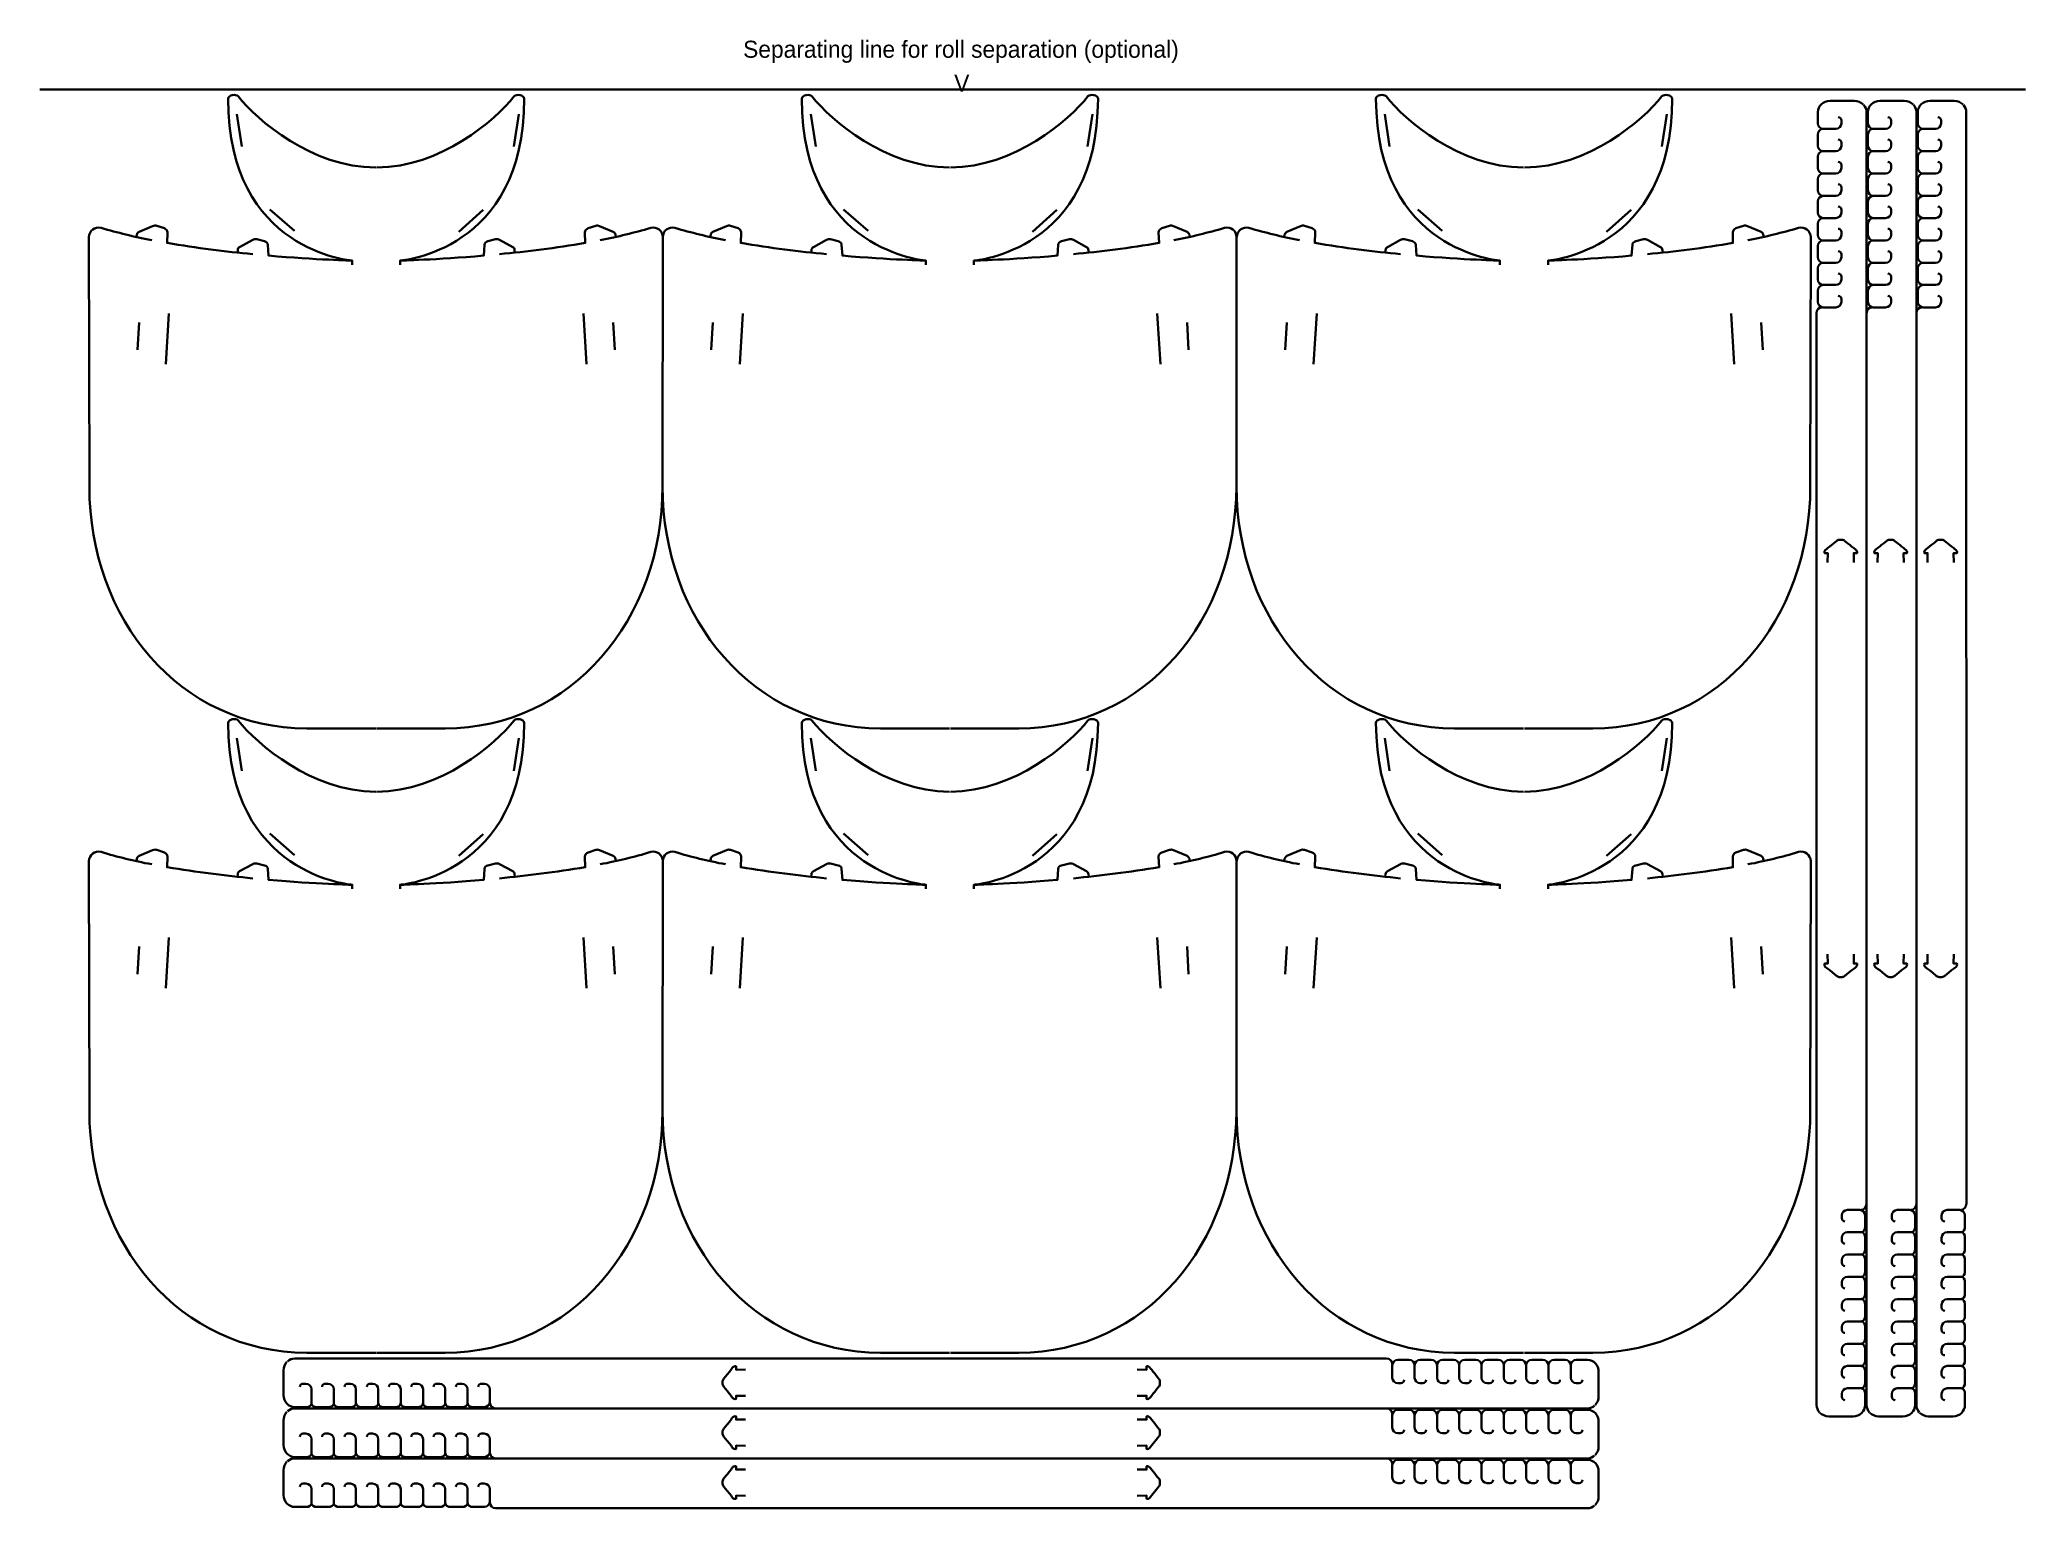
# Model space of a CAD drawing. Header units: inches. Extents: x 8 to 1056, y -872 to -97.
import ezdxf

# ---------------------------------------------------------------- set-up
doc = ezdxf.new("R2010")
doc.units = ezdxf.units.IN
doc.header["$MEASUREMENT"] = 0
doc.layers.add('Layer 1', color=7, linetype='Continuous')

msp = doc.modelspace()

# ---------------------------------------------------------------- texts
at = {"layer": 'Layer 1', "color": 250, "true_color": 0x231f20, "char_height": 8.992, "attachment_point": 7}
for s, insert in [('\\fMyriad Pro|b0|i0|c0|p34;\\W1;Separating line for roll separation (optional)', (378.9, -109.3)), ('\\fMyriad Pro|b0|i0|c0|p34;\\W1;V', (490.3, -124.5))]:
    msp.add_mtext(s, dxfattribs=dict(at, insert=insert))

# ---------------------------------------------------------------- linework, layer by layer
at = {"layer": 'Layer 1', "color": 240, "lineweight": 35, "true_color": 0xed1c24}
msp.add_lwpolyline([(7.7, -123.4), (1055.6, -123.4)], dxfattribs=at)
at = {"layer": 'Layer 1', "color": 250, "lineweight": 35, "true_color": 0x231f20}
for points in [[(114.4, -153.4), (111.8, -136.3)], [(257.9, -153.4), (260.5, -136.3)], [(417.2, -153.4), (414.6, -136.3)], [(560.7, -153.4), (563.3, -136.3)], [(720.1, -153.4), (717.5, -136.3)], [(863.7, -153.4), (866.3, -136.3)], [(142.1, -198), (129.1, -186.6)], [(228.8, -198.4), (241.7, -186.9)], [(444.9, -198), (431.9, -186.6)], [(531.6, -198.4), (544.5, -186.9)], [(747.8, -198), (734.9, -186.6)], [(834.6, -198.4), (847.5, -186.9)], [(172.6, -215.8), (172.6, -213.6)], [(197.9, -215.8), (197.9, -213.6)], [(475.4, -215.8), (475.4, -213.6)], [(500.7, -215.8), (500.7, -213.6)], [(778.3, -215.8), (778.3, -213.6)], [(803.7, -215.8), (803.7, -213.6)], [(60.1, -246.3), (59.3, -260.8)], [(75.9, -241.5), (74.3, -268.2)], [(294.6, -241.5), (296.3, -268.2)], [(310.4, -246.3), (311.2, -260.8)], [(362.9, -246.3), (362.1, -260.8)], [(378.7, -241.5), (377.1, -268.2)], [(597.4, -241.5), (599.1, -268.2)], [(613.2, -246.3), (614, -260.8)], [(665.9, -246.3), (665, -260.8)], [(681.7, -241.5), (680, -268.2)], [(900.3, -241.5), (902, -268.2)], [(916.1, -246.3), (917, -260.8)], [(114.4, -482.8), (111.8, -465.7)], [(257.9, -482.8), (260.5, -465.7)], [(417.2, -482.8), (414.6, -465.7)], [(560.7, -482.8), (563.3, -465.7)], [(720.1, -482.8), (717.5, -465.7)], [(863.7, -482.8), (866.3, -465.7)], [(142.1, -527.4), (129.1, -515.9)], [(228.8, -527.7), (241.7, -516.3)], [(444.9, -527.4), (431.9, -515.9)], [(531.6, -527.7), (544.5, -516.3)], [(747.8, -527.4), (734.9, -515.9)], [(834.6, -527.7), (847.5, -516.3)], [(172.6, -545.2), (172.6, -543)], [(197.9, -545.2), (197.9, -543)], [(475.4, -545.2), (475.4, -543)], [(500.7, -545.2), (500.7, -543)], [(778.3, -545.2), (778.3, -543)], [(803.7, -545.2), (803.7, -543)], [(60.1, -575.6), (59.3, -590.1)], [(75.9, -570.9), (74.3, -597.6)], [(294.6, -570.9), (296.3, -597.6)], [(310.4, -575.6), (311.2, -590.1)], [(362.9, -575.6), (362.1, -590.1)], [(378.7, -570.9), (377.1, -597.6)], [(597.4, -570.9), (599.1, -597.6)], [(613.2, -575.6), (614, -590.1)], [(665.9, -575.6), (665, -590.1)], [(681.7, -570.9), (680, -597.6)], [(900.3, -570.9), (902, -597.6)], [(916.1, -575.6), (917, -590.1)], [(971.7, -711.6), (971.7, -817.5)], [(998.1, -711.6), (998.1, -817.5)], [(248.2, -819.3), (142.3, -819.3)], [(248.2, -845.7), (142.3, -845.7)]]:
    msp.add_lwpolyline(points, dxfattribs=at)
for points, knots in [([(185, -164.5), (151.3, -164.4), (122.5, -139.6), (112.4, -126.9), (111.3, -125.5), (107.1, -126.3), (107.1, -128.2), (107.1, -128.2), (107.1, -128.2), (107.1, -128.2), (107.1, -208.9), (172.6, -213.6), (172.6, -213.6), (172.6, -213.6), (172.6, -213.6), (172.6, -213.6), (172.6, -213.6), (172.6, -213.6), (172.6, -213.6), (172.6, -213.6), (172.6, -213.6), (172.6, -213.6), (172.5, -213.6), (153.9, -213.2), (128.5, -211), (128.5, -211), (128.5, -211), (128.5, -211), (128.5, -211), (128.1, -205.3), (128.1, -205.3), (128.1, -204.3), (127.3, -203.8), (126.3, -203.4), (126.3, -203.4), (122.2, -202.4), (122.2, -202.4), (121.5, -202.3), (120.7, -202.4), (120.1, -202.7), (120.1, -202.7), (113.2, -206.5), (113.2, -206.5), (112.6, -206.8), (112.2, -207.4), (112.2, -208.1), (112.2, -208.1), (112, -209.5), (112, -209.5)], [0, 0, 0, 0, 1, 1, 1, 2, 2, 2, 3, 3, 3, 4, 4, 4, 5, 5, 5, 6, 6, 6, 7, 7, 7, 8, 8, 8, 9, 9, 9, 10, 10, 10, 11, 11, 11, 12, 12, 12, 13, 13, 13, 14, 14, 14, 15, 15, 15, 16, 16, 16, 16]), ([(185.5, -164.5), (219.3, -164.4), (248.1, -139.6), (258.1, -126.9), (259.3, -125.5), (263.4, -126.3), (263.4, -128.2), (263.4, -128.2), (263.4, -128.2), (263.4, -128.2), (263.4, -208.9), (198, -213.6), (197.9, -213.6), (197.9, -213.6), (197.9, -213.6), (197.9, -213.6), (197.9, -213.6), (197.9, -213.6), (197.9, -213.6), (197.9, -213.6), (197.9, -213.6), (197.9, -213.6), (198, -213.6), (216.6, -213.2), (242, -211), (242, -211), (242, -211), (242, -211), (242, -211), (242.4, -205.3), (242.4, -205.3), (242.5, -204.3), (243.2, -203.8), (244.2, -203.4), (244.2, -203.4), (248.3, -202.4), (248.3, -202.4), (249, -202.3), (249.8, -202.4), (250.4, -202.7), (250.4, -202.7), (257.3, -206.5), (257.3, -206.5), (257.9, -206.8), (258.3, -207.4), (258.3, -208.1), (258.3, -208.1), (258.5, -209.5), (258.5, -209.5)], [0, 0, 0, 0, 1, 1, 1, 2, 2, 2, 3, 3, 3, 4, 4, 4, 5, 5, 5, 6, 6, 6, 7, 7, 7, 8, 8, 8, 9, 9, 9, 10, 10, 10, 11, 11, 11, 12, 12, 12, 13, 13, 13, 14, 14, 14, 15, 15, 15, 16, 16, 16, 16]), ([(487.8, -164.5), (454.1, -164.4), (425.3, -139.6), (415.2, -126.9), (414.1, -125.5), (409.9, -126.3), (409.9, -128.2), (409.9, -128.2), (409.9, -128.2), (409.9, -128.2), (409.9, -208.9), (475.4, -213.6), (475.4, -213.6), (475.4, -213.6), (475.4, -213.6), (475.4, -213.6), (475.4, -213.6), (475.4, -213.6), (475.4, -213.6), (475.4, -213.6), (475.4, -213.6), (475.4, -213.6), (475.4, -213.6), (456.7, -213.2), (431.3, -211), (431.3, -211), (431.3, -211), (431.3, -211), (431.3, -211), (430.9, -205.3), (430.9, -205.3), (430.9, -204.3), (430.1, -203.8), (429.1, -203.4), (429.1, -203.4), (425, -202.4), (425, -202.4), (424.3, -202.3), (423.5, -202.4), (422.9, -202.7), (422.9, -202.7), (416, -206.5), (416, -206.5), (415.4, -206.8), (415, -207.4), (415, -208.1), (415, -208.1), (414.8, -209.5), (414.8, -209.5)], [0, 0, 0, 0, 1, 1, 1, 2, 2, 2, 3, 3, 3, 4, 4, 4, 5, 5, 5, 6, 6, 6, 7, 7, 7, 8, 8, 8, 9, 9, 9, 10, 10, 10, 11, 11, 11, 12, 12, 12, 13, 13, 13, 14, 14, 14, 15, 15, 15, 16, 16, 16, 16]), ([(488.3, -164.5), (522.1, -164.4), (550.9, -139.6), (560.9, -126.9), (562.1, -125.5), (566.2, -126.3), (566.2, -128.2), (566.2, -128.2), (566.2, -128.2), (566.2, -128.2), (566.2, -208.9), (500.8, -213.6), (500.7, -213.6), (500.7, -213.6), (500.7, -213.6), (500.7, -213.6), (500.7, -213.6), (500.7, -213.6), (500.7, -213.6), (500.7, -213.6), (500.7, -213.6), (500.7, -213.6), (500.8, -213.6), (519.4, -213.2), (544.8, -211), (544.8, -211), (544.8, -211), (544.8, -211), (544.8, -211), (545.2, -205.3), (545.2, -205.3), (545.3, -204.3), (546, -203.8), (547, -203.4), (547, -203.4), (551.1, -202.4), (551.1, -202.4), (551.9, -202.3), (552.6, -202.4), (553.2, -202.7), (553.2, -202.7), (560.1, -206.5), (560.1, -206.5), (560.7, -206.8), (561.1, -207.4), (561.2, -208.1), (561.2, -208.1), (561.3, -209.5), (561.3, -209.5)], [0, 0, 0, 0, 1, 1, 1, 2, 2, 2, 3, 3, 3, 4, 4, 4, 5, 5, 5, 6, 6, 6, 7, 7, 7, 8, 8, 8, 9, 9, 9, 10, 10, 10, 11, 11, 11, 12, 12, 12, 13, 13, 13, 14, 14, 14, 15, 15, 15, 16, 16, 16, 16]), ([(790.7, -164.5), (757, -164.4), (728.2, -139.6), (718.2, -126.9), (717, -125.5), (712.9, -126.3), (712.9, -128.2), (712.9, -128.2), (712.9, -128.2), (712.9, -128.2), (712.9, -208.9), (778.3, -213.6), (778.3, -213.6), (778.3, -213.6), (778.3, -213.6), (778.3, -213.6), (778.3, -213.6), (778.3, -213.6), (778.3, -213.6), (778.3, -213.6), (778.3, -213.6), (778.3, -213.6), (778.3, -213.6), (759.7, -213.2), (734.3, -211), (734.3, -211), (734.3, -211), (734.3, -211), (734.3, -211), (733.9, -205.3), (733.9, -205.3), (733.8, -204.3), (733, -203.8), (732.1, -203.4), (732.1, -203.4), (727.9, -202.4), (727.9, -202.4), (727.2, -202.3), (726.5, -202.4), (725.8, -202.7), (725.8, -202.7), (719, -206.5), (719, -206.5), (718.4, -206.8), (718, -207.4), (717.9, -208.1), (717.9, -208.1), (717.8, -209.5), (717.8, -209.5)], [0, 0, 0, 0, 1, 1, 1, 2, 2, 2, 3, 3, 3, 4, 4, 4, 5, 5, 5, 6, 6, 6, 7, 7, 7, 8, 8, 8, 9, 9, 9, 10, 10, 10, 11, 11, 11, 12, 12, 12, 13, 13, 13, 14, 14, 14, 15, 15, 15, 16, 16, 16, 16]), ([(791.3, -164.5), (825, -164.4), (853.8, -139.6), (863.8, -126.9), (865, -125.5), (869.2, -126.3), (869.2, -128.2), (869.2, -128.2), (869.2, -128.2), (869.2, -128.2), (869.2, -208.9), (803.7, -213.6), (803.7, -213.6), (803.7, -213.6), (803.7, -213.6), (803.7, -213.6), (803.7, -213.6), (803.7, -213.6), (803.7, -213.6), (803.7, -213.6), (803.7, -213.6), (803.7, -213.6), (803.7, -213.6), (822.3, -213.2), (847.8, -211), (847.8, -211), (847.8, -211), (847.8, -211), (847.8, -211), (848.2, -205.3), (848.2, -205.3), (848.2, -204.3), (849, -203.8), (850, -203.4), (850, -203.4), (854.1, -202.4), (854.1, -202.4), (854.8, -202.3), (855.6, -202.4), (856.2, -202.7), (856.2, -202.7), (863.1, -206.5), (863.1, -206.5), (863.7, -206.8), (864, -207.4), (864.1, -208.1), (864.1, -208.1), (864.2, -209.5), (864.2, -209.5)], [0, 0, 0, 0, 1, 1, 1, 2, 2, 2, 3, 3, 3, 4, 4, 4, 5, 5, 5, 6, 6, 6, 7, 7, 7, 8, 8, 8, 9, 9, 9, 10, 10, 10, 11, 11, 11, 12, 12, 12, 13, 13, 13, 14, 14, 14, 15, 15, 15, 16, 16, 16, 16]), ([(956.8, -138), (957.7, -138), (958.5, -138.8), (958.5, -139.7), (958.5, -139.7), (958.5, -141.2), (958.5, -141.2), (958.5, -142.8), (957.1, -144.1), (955.5, -144.1), (955.5, -144.1), (949.1, -144.1), (949.1, -144.1), (947.4, -144.1), (946.1, -142.8), (946.1, -141.2), (946.1, -141.2), (946.1, -141.1), (946.1, -141.1), (946.1, -141.1), (946.1, -141.2), (946.1, -141.2), (946.1, -141.2), (946.1, -135.3), (946.1, -135.3), (946.1, -135.3), (946.1, -135.3), (946.1, -135.3), (946.1, -135.3), (946.1, -135.3), (946.1, -135.3), (946.1, -132.1), (949, -129.4), (952.5, -129.4), (952.5, -129.4), (952.5, -129.4), (952.5, -129.4), (952.5, -129.4), (965.4, -129.4), (965.4, -129.4), (967.2, -129.4), (968.9, -130.1), (970, -131.3)], [0, 0, 0, 0, 1, 1, 1, 2, 2, 2, 3, 3, 3, 4, 4, 4, 5, 5, 5, 6, 6, 6, 7, 7, 7, 8, 8, 8, 9, 9, 9, 10, 10, 10, 11, 11, 11, 12, 12, 12, 13, 13, 13, 14, 14, 14, 14]), ([(971.8, -711.6), (971.8, -711.6), (971.8, -135.3), (971.8, -135.3), (971.8, -133.9), (971.1, -132.5), (970.2, -131.5)], [0, 0, 0, 0, 1, 1, 1, 2, 2, 2, 2]), ([(983.1, -138), (984, -138), (984.8, -138.8), (984.8, -139.7), (984.8, -139.7), (984.8, -141.2), (984.8, -141.2), (984.8, -142.8), (983.5, -144.1), (981.8, -144.1), (981.8, -144.1), (975.4, -144.1), (975.4, -144.1), (973.8, -144.1), (972.5, -142.8), (972.5, -141.2), (972.5, -141.2), (972.5, -141.1), (972.5, -141.1), (972.5, -141.1), (972.5, -141.2), (972.5, -141.2), (972.5, -141.2), (972.5, -135.3), (972.5, -135.3), (972.5, -135.3), (972.5, -135.3), (972.5, -135.3), (972.5, -135.3), (972.5, -135.3), (972.5, -135.3), (972.5, -132.1), (975.3, -129.4), (978.8, -129.4), (978.8, -129.4), (978.8, -129.4), (978.8, -129.4), (978.8, -129.4), (991.7, -129.4), (991.7, -129.4), (993.6, -129.4), (995.2, -130.1), (996.4, -131.3)], [0, 0, 0, 0, 1, 1, 1, 2, 2, 2, 3, 3, 3, 4, 4, 4, 5, 5, 5, 6, 6, 6, 7, 7, 7, 8, 8, 8, 9, 9, 9, 10, 10, 10, 11, 11, 11, 12, 12, 12, 13, 13, 13, 14, 14, 14, 14]), ([(998.1, -711.6), (998.1, -711.6), (998.1, -135.3), (998.1, -135.3), (998.1, -133.9), (997.5, -132.5), (996.6, -131.5)], [0, 0, 0, 0, 1, 1, 1, 2, 2, 2, 2]), ([(1009.4, -138), (1010.4, -138), (1011.1, -138.8), (1011.1, -139.7), (1011.1, -139.7), (1011.1, -141.2), (1011.1, -141.2), (1011.1, -142.8), (1009.8, -144.1), (1008.2, -144.1), (1008.2, -144.1), (1001.8, -144.1), (1001.8, -144.1), (1000.1, -144.1), (998.8, -142.8), (998.8, -141.2), (998.8, -141.2), (998.8, -141.1), (998.8, -141.1), (998.8, -141.1), (998.8, -141.2), (998.8, -141.2), (998.8, -141.2), (998.8, -135.3), (998.8, -135.3), (998.8, -135.3), (998.8, -135.3), (998.8, -135.3), (998.8, -135.3), (998.8, -135.3), (998.8, -135.3), (998.8, -132.1), (1001.7, -129.4), (1005.2, -129.4), (1005.2, -129.4), (1005.2, -129.4), (1005.2, -129.4), (1005.2, -129.4), (1018.1, -129.4), (1018.1, -129.4), (1019.9, -129.4), (1021.6, -130.1), (1022.7, -131.3)], [0, 0, 0, 0, 1, 1, 1, 2, 2, 2, 3, 3, 3, 4, 4, 4, 5, 5, 5, 6, 6, 6, 7, 7, 7, 8, 8, 8, 9, 9, 9, 10, 10, 10, 11, 11, 11, 12, 12, 12, 13, 13, 13, 14, 14, 14, 14]), ([(1024.5, -711.6), (1024.5, -711.6), (1024.4, -135.3), (1024.4, -135.3), (1024.4, -133.9), (1023.8, -132.5), (1022.9, -131.5)], [0, 0, 0, 0, 1, 1, 1, 2, 2, 2, 2]), ([(956.8, -149.8), (957.7, -149.8), (958.5, -150.5), (958.5, -151.5), (958.5, -151.5), (958.5, -153), (958.5, -153), (958.5, -154.6), (957.1, -155.9), (955.5, -155.9), (955.5, -155.9), (949.1, -155.9), (949.1, -155.9), (947.4, -155.9), (946.1, -154.6), (946.1, -153), (946.1, -153), (946.1, -152.8), (946.1, -152.8), (946.1, -152.8), (946.1, -153), (946.1, -153), (946.1, -153), (946.1, -147.1), (946.1, -147.1), (946.1, -145.5), (947.4, -144.1), (949.1, -144.1)], [0, 0, 0, 0, 1, 1, 1, 2, 2, 2, 3, 3, 3, 4, 4, 4, 5, 5, 5, 6, 6, 6, 7, 7, 7, 8, 8, 8, 9, 9, 9, 9]), ([(983.1, -149.8), (984, -149.8), (984.8, -150.5), (984.8, -151.5), (984.8, -151.5), (984.8, -153), (984.8, -153), (984.8, -154.6), (983.5, -155.9), (981.8, -155.9), (981.8, -155.9), (975.4, -155.9), (975.4, -155.9), (973.8, -155.9), (972.5, -154.6), (972.5, -153), (972.5, -153), (972.5, -152.8), (972.5, -152.8), (972.5, -152.8), (972.5, -153), (972.5, -153), (972.5, -153), (972.5, -147.1), (972.5, -147.1), (972.5, -145.5), (973.8, -144.1), (975.4, -144.1)], [0, 0, 0, 0, 1, 1, 1, 2, 2, 2, 3, 3, 3, 4, 4, 4, 5, 5, 5, 6, 6, 6, 7, 7, 7, 8, 8, 8, 9, 9, 9, 9]), ([(1009.4, -149.8), (1010.4, -149.8), (1011.1, -150.5), (1011.1, -151.5), (1011.1, -151.5), (1011.1, -153), (1011.1, -153), (1011.1, -154.6), (1009.8, -155.9), (1008.2, -155.9), (1008.2, -155.9), (1001.8, -155.9), (1001.8, -155.9), (1000.1, -155.9), (998.8, -154.6), (998.8, -153), (998.8, -153), (998.8, -152.8), (998.8, -152.8), (998.8, -152.8), (998.8, -153), (998.8, -153), (998.8, -153), (998.8, -147.1), (998.8, -147.1), (998.8, -145.5), (1000.1, -144.1), (1001.8, -144.1)], [0, 0, 0, 0, 1, 1, 1, 2, 2, 2, 3, 3, 3, 4, 4, 4, 5, 5, 5, 6, 6, 6, 7, 7, 7, 8, 8, 8, 9, 9, 9, 9]), ([(956.8, -161.5), (957.7, -161.5), (958.5, -162.3), (958.5, -163.2), (958.5, -163.2), (958.5, -164.7), (958.5, -164.7), (958.5, -166.4), (957.1, -167.7), (955.5, -167.7), (955.5, -167.7), (949.1, -167.7), (949.1, -167.7), (947.4, -167.7), (946.1, -166.4), (946.1, -164.7), (946.1, -164.7), (946.1, -164.6), (946.1, -164.6), (946.1, -164.6), (946.1, -164.7), (946.1, -164.7), (946.1, -164.7), (946.1, -158.9), (946.1, -158.9), (946.1, -157.2), (947.4, -155.9), (949.1, -155.9)], [0, 0, 0, 0, 1, 1, 1, 2, 2, 2, 3, 3, 3, 4, 4, 4, 5, 5, 5, 6, 6, 6, 7, 7, 7, 8, 8, 8, 9, 9, 9, 9]), ([(983.1, -161.5), (984, -161.5), (984.8, -162.3), (984.8, -163.2), (984.8, -163.2), (984.8, -164.7), (984.8, -164.7), (984.8, -166.4), (983.5, -167.7), (981.8, -167.7), (981.8, -167.7), (975.4, -167.7), (975.4, -167.7), (973.8, -167.7), (972.5, -166.4), (972.5, -164.7), (972.5, -164.7), (972.5, -164.6), (972.5, -164.6), (972.5, -164.6), (972.5, -164.7), (972.5, -164.7), (972.5, -164.7), (972.5, -158.9), (972.5, -158.9), (972.5, -157.2), (973.8, -155.9), (975.4, -155.9)], [0, 0, 0, 0, 1, 1, 1, 2, 2, 2, 3, 3, 3, 4, 4, 4, 5, 5, 5, 6, 6, 6, 7, 7, 7, 8, 8, 8, 9, 9, 9, 9]), ([(1009.4, -161.5), (1010.4, -161.5), (1011.1, -162.3), (1011.1, -163.2), (1011.1, -163.2), (1011.1, -164.7), (1011.1, -164.7), (1011.1, -166.4), (1009.8, -167.7), (1008.2, -167.7), (1008.2, -167.7), (1001.8, -167.7), (1001.8, -167.7), (1000.1, -167.7), (998.8, -166.4), (998.8, -164.7), (998.8, -164.7), (998.8, -164.6), (998.8, -164.6), (998.8, -164.6), (998.8, -164.7), (998.8, -164.7), (998.8, -164.7), (998.8, -158.9), (998.8, -158.9), (998.8, -157.2), (1000.1, -155.9), (1001.8, -155.9)], [0, 0, 0, 0, 1, 1, 1, 2, 2, 2, 3, 3, 3, 4, 4, 4, 5, 5, 5, 6, 6, 6, 7, 7, 7, 8, 8, 8, 9, 9, 9, 9]), ([(956.8, -173.3), (957.7, -173.3), (958.5, -174.1), (958.5, -175), (958.5, -175), (958.5, -176.5), (958.5, -176.5), (958.5, -178.1), (957.1, -179.5), (955.5, -179.5), (955.5, -179.5), (949.1, -179.5), (949.1, -179.5), (947.4, -179.5), (946.1, -178.1), (946.1, -176.5), (946.1, -176.5), (946.1, -176.4), (946.1, -176.4), (946.1, -176.4), (946.1, -176.5), (946.1, -176.5), (946.1, -176.5), (946.1, -170.7), (946.1, -170.7), (946.1, -169), (947.4, -167.7), (949.1, -167.7)], [0, 0, 0, 0, 1, 1, 1, 2, 2, 2, 3, 3, 3, 4, 4, 4, 5, 5, 5, 6, 6, 6, 7, 7, 7, 8, 8, 8, 9, 9, 9, 9]), ([(983.1, -173.3), (984, -173.3), (984.8, -174.1), (984.8, -175), (984.8, -175), (984.8, -176.5), (984.8, -176.5), (984.8, -178.1), (983.5, -179.5), (981.8, -179.5), (981.8, -179.5), (975.4, -179.5), (975.4, -179.5), (973.8, -179.5), (972.5, -178.1), (972.5, -176.5), (972.5, -176.5), (972.5, -176.4), (972.5, -176.4), (972.5, -176.4), (972.5, -176.5), (972.5, -176.5), (972.5, -176.5), (972.5, -170.7), (972.5, -170.7), (972.5, -169), (973.8, -167.7), (975.4, -167.7)], [0, 0, 0, 0, 1, 1, 1, 2, 2, 2, 3, 3, 3, 4, 4, 4, 5, 5, 5, 6, 6, 6, 7, 7, 7, 8, 8, 8, 9, 9, 9, 9]), ([(1009.4, -173.3), (1010.4, -173.3), (1011.1, -174.1), (1011.1, -175), (1011.1, -175), (1011.1, -176.5), (1011.1, -176.5), (1011.1, -178.1), (1009.8, -179.5), (1008.2, -179.5), (1008.2, -179.5), (1001.8, -179.5), (1001.8, -179.5), (1000.1, -179.5), (998.8, -178.1), (998.8, -176.5), (998.8, -176.5), (998.8, -176.4), (998.8, -176.4), (998.8, -176.4), (998.8, -176.5), (998.8, -176.5), (998.8, -176.5), (998.8, -170.7), (998.8, -170.7), (998.8, -169), (1000.1, -167.7), (1001.8, -167.7)], [0, 0, 0, 0, 1, 1, 1, 2, 2, 2, 3, 3, 3, 4, 4, 4, 5, 5, 5, 6, 6, 6, 7, 7, 7, 8, 8, 8, 9, 9, 9, 9]), ([(956.8, -185.1), (957.7, -185.1), (958.5, -185.8), (958.5, -186.8), (958.5, -186.8), (958.5, -188.3), (958.5, -188.3), (958.5, -189.9), (957.1, -191.2), (955.5, -191.2), (955.5, -191.2), (949.1, -191.2), (949.1, -191.2), (947.4, -191.2), (946.1, -189.9), (946.1, -188.3), (946.1, -188.3), (946.1, -188.1), (946.1, -188.1), (946.1, -188.1), (946.1, -188.3), (946.1, -188.3), (946.1, -188.3), (946.1, -182.4), (946.1, -182.4), (946.1, -180.8), (947.4, -179.5), (949.1, -179.5)], [0, 0, 0, 0, 1, 1, 1, 2, 2, 2, 3, 3, 3, 4, 4, 4, 5, 5, 5, 6, 6, 6, 7, 7, 7, 8, 8, 8, 9, 9, 9, 9]), ([(983.1, -185.1), (984, -185.1), (984.8, -185.8), (984.8, -186.8), (984.8, -186.8), (984.8, -188.3), (984.8, -188.3), (984.8, -189.9), (983.5, -191.2), (981.8, -191.2), (981.8, -191.2), (975.4, -191.2), (975.4, -191.2), (973.8, -191.2), (972.5, -189.9), (972.5, -188.3), (972.5, -188.3), (972.5, -188.1), (972.5, -188.1), (972.5, -188.1), (972.5, -188.3), (972.5, -188.3), (972.5, -188.3), (972.5, -182.4), (972.5, -182.4), (972.5, -180.8), (973.8, -179.5), (975.4, -179.5)], [0, 0, 0, 0, 1, 1, 1, 2, 2, 2, 3, 3, 3, 4, 4, 4, 5, 5, 5, 6, 6, 6, 7, 7, 7, 8, 8, 8, 9, 9, 9, 9]), ([(1009.4, -185.1), (1010.4, -185.1), (1011.1, -185.8), (1011.1, -186.8), (1011.1, -186.8), (1011.1, -188.3), (1011.1, -188.3), (1011.1, -189.9), (1009.8, -191.2), (1008.2, -191.2), (1008.2, -191.2), (1001.8, -191.2), (1001.8, -191.2), (1000.1, -191.2), (998.8, -189.9), (998.8, -188.3), (998.8, -188.3), (998.8, -188.1), (998.8, -188.1), (998.8, -188.1), (998.8, -188.3), (998.8, -188.3), (998.8, -188.3), (998.8, -182.4), (998.8, -182.4), (998.8, -180.8), (1000.1, -179.5), (1001.8, -179.5)], [0, 0, 0, 0, 1, 1, 1, 2, 2, 2, 3, 3, 3, 4, 4, 4, 5, 5, 5, 6, 6, 6, 7, 7, 7, 8, 8, 8, 9, 9, 9, 9]), ([(185.1, -460.5), (185.1, -460.5), (148.6, -460.5), (148.6, -460.5), (81.8, -460.5), (33.9, -402.9), (33.9, -332.8), (33.9, -332.8), (33.7, -201.2), (33.7, -201.2), (33.7, -197.9), (36.9, -195.5), (40.1, -196.4), (49, -198.9), (57.1, -201), (66.8, -202.9)], [0, 0, 0, 0, 1, 1, 1, 2, 2, 2, 3, 3, 3, 4, 4, 4, 5, 5, 5, 5]), ([(120.1, -210.2), (106, -208.9), (90.4, -207), (75, -204.3), (75, -204.3), (74.9, -204.4), (74.9, -204.4), (74.9, -204.4), (74.9, -204.4), (74.9, -204.4), (74.9, -204.4), (75.1, -198.7), (75.1, -198.7), (75.1, -197.7), (74.4, -197.1), (73.5, -196.6), (73.5, -196.6), (69.5, -195.3), (69.5, -195.3), (68.8, -195.1), (68, -195.1), (67.3, -195.4), (67.3, -195.4), (60.1, -198.5), (60.1, -198.5), (59.5, -198.7), (59.1, -199.3), (59, -199.9), (59, -199.9), (58.7, -201.3), (58.7, -201.3)], [0, 0, 0, 0, 1, 1, 1, 2, 2, 2, 3, 3, 3, 4, 4, 4, 5, 5, 5, 6, 6, 6, 7, 7, 7, 8, 8, 8, 9, 9, 9, 10, 10, 10, 10]), ([(185.5, -460.5), (185.5, -460.5), (221.6, -460.5), (221.6, -460.5), (288.4, -460.5), (336.4, -402.9), (336.4, -332.8), (336.4, -332.8), (336.5, -201.2), (336.5, -201.2), (336.5, -197.9), (333.4, -195.5), (330.2, -196.4), (321.2, -198.9), (313.2, -201), (303.4, -202.9)], [0, 0, 0, 0, 1, 1, 1, 2, 2, 2, 3, 3, 3, 4, 4, 4, 5, 5, 5, 5]), ([(250.4, -210.2), (264.5, -208.9), (280.1, -207), (295.6, -204.3), (295.6, -204.3), (295.6, -204.4), (295.6, -204.4), (295.6, -204.4), (295.6, -204.4), (295.6, -204.4), (295.6, -204.4), (295.4, -198.7), (295.4, -198.7), (295.4, -197.7), (296.1, -197.1), (297.1, -196.6), (297.1, -196.6), (301.1, -195.3), (301.1, -195.3), (301.8, -195.1), (302.5, -195.1), (303.2, -195.4), (303.2, -195.4), (310.4, -198.5), (310.4, -198.5), (311, -198.7), (311.4, -199.3), (311.6, -199.9), (311.6, -199.9), (311.8, -201.3), (311.8, -201.3)], [0, 0, 0, 0, 1, 1, 1, 2, 2, 2, 3, 3, 3, 4, 4, 4, 5, 5, 5, 6, 6, 6, 7, 7, 7, 8, 8, 8, 9, 9, 9, 10, 10, 10, 10]), ([(336.5, -201.2), (336.5, -197.9), (339.7, -195.5), (342.9, -196.4), (351.8, -198.9), (359.9, -201), (369.6, -202.9)], [0, 0, 0, 0, 1, 1, 1, 2, 2, 2, 2]), ([(422.9, -210.2), (408.8, -208.9), (393.2, -207), (377.8, -204.3), (377.8, -204.3), (377.7, -204.4), (377.7, -204.4), (377.7, -204.4), (377.7, -204.4), (377.7, -204.4), (377.7, -204.4), (377.9, -198.7), (377.9, -198.7), (377.9, -197.7), (377.2, -197.1), (376.3, -196.6), (376.3, -196.6), (372.3, -195.3), (372.3, -195.3), (371.6, -195.1), (370.8, -195.1), (370.1, -195.4), (370.1, -195.4), (362.9, -198.5), (362.9, -198.5), (362.3, -198.7), (361.9, -199.3), (361.8, -199.9), (361.8, -199.9), (361.5, -201.3), (361.5, -201.3)], [0, 0, 0, 0, 1, 1, 1, 2, 2, 2, 3, 3, 3, 4, 4, 4, 5, 5, 5, 6, 6, 6, 7, 7, 7, 8, 8, 8, 9, 9, 9, 10, 10, 10, 10]), ([(488.3, -460.5), (488.3, -460.5), (524.4, -460.5), (524.4, -460.5), (591.2, -460.5), (639.2, -402.9), (639.2, -332.8), (639.2, -332.8), (639.3, -201.2), (639.3, -201.2), (639.3, -197.9), (636.2, -195.5), (633, -196.4), (624, -198.9), (616, -201), (606.2, -202.9)], [0, 0, 0, 0, 1, 1, 1, 2, 2, 2, 3, 3, 3, 4, 4, 4, 5, 5, 5, 5]), ([(553.2, -210.2), (567.3, -208.9), (582.9, -207), (598.4, -204.3), (598.4, -204.3), (598.4, -204.4), (598.4, -204.4), (598.4, -204.4), (598.4, -204.4), (598.4, -204.4), (598.4, -204.4), (598.2, -198.7), (598.2, -198.7), (598.2, -197.7), (598.9, -197.1), (599.9, -196.6), (599.9, -196.6), (603.9, -195.3), (603.9, -195.3), (604.6, -195.1), (605.3, -195.1), (606, -195.4), (606, -195.4), (613.2, -198.5), (613.2, -198.5), (613.8, -198.7), (614.2, -199.3), (614.4, -199.9), (614.4, -199.9), (614.6, -201.3), (614.6, -201.3)], [0, 0, 0, 0, 1, 1, 1, 2, 2, 2, 3, 3, 3, 4, 4, 4, 5, 5, 5, 6, 6, 6, 7, 7, 7, 8, 8, 8, 9, 9, 9, 10, 10, 10, 10]), ([(639.5, -201.2), (639.5, -197.9), (642.6, -195.5), (645.8, -196.4), (654.8, -198.9), (662.8, -201), (672.6, -202.9)], [0, 0, 0, 0, 1, 1, 1, 2, 2, 2, 2]), ([(725.8, -210.2), (711.8, -208.9), (696.2, -207), (680.7, -204.3), (680.7, -204.3), (680.7, -204.4), (680.7, -204.4), (680.7, -204.4), (680.7, -204.4), (680.7, -204.4), (680.7, -204.4), (680.8, -198.7), (680.8, -198.7), (680.9, -197.7), (680.2, -197.1), (679.2, -196.6), (679.2, -196.6), (675.2, -195.3), (675.2, -195.3), (674.5, -195.1), (673.8, -195.1), (673.1, -195.4), (673.1, -195.4), (665.9, -198.5), (665.9, -198.5), (665.3, -198.7), (664.9, -199.3), (664.7, -199.9), (664.7, -199.9), (664.5, -201.3), (664.5, -201.3)], [0, 0, 0, 0, 1, 1, 1, 2, 2, 2, 3, 3, 3, 4, 4, 4, 5, 5, 5, 6, 6, 6, 7, 7, 7, 8, 8, 8, 9, 9, 9, 10, 10, 10, 10]), ([(791.2, -460.5), (791.2, -460.5), (827.4, -460.5), (827.4, -460.5), (894.2, -460.5), (942.1, -402.9), (942.1, -332.8), (942.1, -332.8), (942.3, -201.2), (942.3, -201.2), (942.3, -197.9), (939.1, -195.5), (935.9, -196.4), (927, -198.9), (918.9, -201), (909.2, -202.9)], [0, 0, 0, 0, 1, 1, 1, 2, 2, 2, 3, 3, 3, 4, 4, 4, 5, 5, 5, 5]), ([(856.2, -210.2), (870.3, -208.9), (885.9, -207), (901.3, -204.3), (901.3, -204.3), (901.3, -204.4), (901.3, -204.4), (901.3, -204.4), (901.3, -204.4), (901.3, -204.4), (901.3, -204.4), (901.2, -198.7), (901.2, -198.7), (901.2, -197.7), (901.9, -197.1), (902.8, -196.6), (902.8, -196.6), (906.8, -195.3), (906.8, -195.3), (907.5, -195.1), (908.3, -195.1), (908.9, -195.4), (908.9, -195.4), (916.1, -198.5), (916.1, -198.5), (916.7, -198.7), (917.2, -199.3), (917.3, -199.9), (917.3, -199.9), (917.6, -201.3), (917.6, -201.3)], [0, 0, 0, 0, 1, 1, 1, 2, 2, 2, 3, 3, 3, 4, 4, 4, 5, 5, 5, 6, 6, 6, 7, 7, 7, 8, 8, 8, 9, 9, 9, 10, 10, 10, 10]), ([(956.8, -196.8), (957.7, -196.8), (958.5, -197.6), (958.5, -198.5), (958.5, -198.5), (958.5, -200), (958.5, -200), (958.5, -201.7), (957.1, -203), (955.5, -203), (955.5, -203), (949.1, -203), (949.1, -203), (947.4, -203), (946.1, -201.7), (946.1, -200), (946.1, -200), (946.1, -199.9), (946.1, -199.9), (946.1, -199.9), (946.1, -200), (946.1, -200), (946.1, -200), (946.1, -194.2), (946.1, -194.2), (946.1, -192.6), (947.4, -191.2), (949.1, -191.2)], [0, 0, 0, 0, 1, 1, 1, 2, 2, 2, 3, 3, 3, 4, 4, 4, 5, 5, 5, 6, 6, 6, 7, 7, 7, 8, 8, 8, 9, 9, 9, 9]), ([(983.1, -196.8), (984, -196.8), (984.8, -197.6), (984.8, -198.5), (984.8, -198.5), (984.8, -200), (984.8, -200), (984.8, -201.7), (983.5, -203), (981.8, -203), (981.8, -203), (975.4, -203), (975.4, -203), (973.8, -203), (972.5, -201.7), (972.5, -200), (972.5, -200), (972.5, -199.9), (972.5, -199.9), (972.5, -199.9), (972.5, -200), (972.5, -200), (972.5, -200), (972.5, -194.2), (972.5, -194.2), (972.5, -192.6), (973.8, -191.2), (975.4, -191.2)], [0, 0, 0, 0, 1, 1, 1, 2, 2, 2, 3, 3, 3, 4, 4, 4, 5, 5, 5, 6, 6, 6, 7, 7, 7, 8, 8, 8, 9, 9, 9, 9]), ([(1009.4, -196.8), (1010.4, -196.8), (1011.1, -197.6), (1011.1, -198.5), (1011.1, -198.5), (1011.1, -200), (1011.1, -200), (1011.1, -201.7), (1009.8, -203), (1008.2, -203), (1008.2, -203), (1001.8, -203), (1001.8, -203), (1000.1, -203), (998.8, -201.7), (998.8, -200), (998.8, -200), (998.8, -199.9), (998.8, -199.9), (998.8, -199.9), (998.8, -200), (998.8, -200), (998.8, -200), (998.8, -194.2), (998.8, -194.2), (998.8, -192.6), (1000.1, -191.2), (1001.8, -191.2)], [0, 0, 0, 0, 1, 1, 1, 2, 2, 2, 3, 3, 3, 4, 4, 4, 5, 5, 5, 6, 6, 6, 7, 7, 7, 8, 8, 8, 9, 9, 9, 9]), ([(956.8, -208.6), (957.7, -208.6), (958.5, -209.4), (958.5, -210.3), (958.5, -210.3), (958.5, -211.8), (958.5, -211.8), (958.5, -213.4), (957.1, -214.8), (955.5, -214.8), (955.5, -214.8), (949.1, -214.8), (949.1, -214.8), (947.4, -214.8), (946.1, -213.4), (946.1, -211.8), (946.1, -211.8), (946.1, -211.7), (946.1, -211.7), (946.1, -211.7), (946.1, -211.8), (946.1, -211.8), (946.1, -211.8), (946.1, -206), (946.1, -206), (946.1, -204.3), (947.4, -203), (949.1, -203)], [0, 0, 0, 0, 1, 1, 1, 2, 2, 2, 3, 3, 3, 4, 4, 4, 5, 5, 5, 6, 6, 6, 7, 7, 7, 8, 8, 8, 9, 9, 9, 9]), ([(983.1, -208.6), (984, -208.6), (984.8, -209.4), (984.8, -210.3), (984.8, -210.3), (984.8, -211.8), (984.8, -211.8), (984.8, -213.4), (983.5, -214.8), (981.8, -214.8), (981.8, -214.8), (975.4, -214.8), (975.4, -214.8), (973.8, -214.8), (972.5, -213.4), (972.5, -211.8), (972.5, -211.8), (972.5, -211.7), (972.5, -211.7), (972.5, -211.7), (972.5, -211.8), (972.5, -211.8), (972.5, -211.8), (972.5, -206), (972.5, -206), (972.5, -204.3), (973.8, -203), (975.4, -203)], [0, 0, 0, 0, 1, 1, 1, 2, 2, 2, 3, 3, 3, 4, 4, 4, 5, 5, 5, 6, 6, 6, 7, 7, 7, 8, 8, 8, 9, 9, 9, 9]), ([(1009.4, -208.6), (1010.4, -208.6), (1011.1, -209.4), (1011.1, -210.3), (1011.1, -210.3), (1011.1, -211.8), (1011.1, -211.8), (1011.1, -213.4), (1009.8, -214.8), (1008.2, -214.8), (1008.2, -214.8), (1001.8, -214.8), (1001.8, -214.8), (1000.1, -214.8), (998.8, -213.4), (998.8, -211.8), (998.8, -211.8), (998.8, -211.7), (998.8, -211.7), (998.8, -211.7), (998.8, -211.8), (998.8, -211.8), (998.8, -211.8), (998.8, -206), (998.8, -206), (998.8, -204.3), (1000.1, -203), (1001.8, -203)], [0, 0, 0, 0, 1, 1, 1, 2, 2, 2, 3, 3, 3, 4, 4, 4, 5, 5, 5, 6, 6, 6, 7, 7, 7, 8, 8, 8, 9, 9, 9, 9]), ([(956.8, -220.4), (957.7, -220.4), (958.5, -221.1), (958.5, -222.1), (958.5, -222.1), (958.5, -223.6), (958.5, -223.6), (958.5, -225.2), (957.1, -226.5), (955.5, -226.5), (955.5, -226.5), (949.1, -226.5), (949.1, -226.5), (947.4, -226.5), (946.1, -225.2), (946.1, -223.6), (946.1, -223.6), (946.1, -223.4), (946.1, -223.4), (946.1, -223.4), (946.1, -223.6), (946.1, -223.6), (946.1, -223.6), (946.1, -217.7), (946.1, -217.7), (946.1, -216.1), (947.4, -214.8), (949.1, -214.8)], [0, 0, 0, 0, 1, 1, 1, 2, 2, 2, 3, 3, 3, 4, 4, 4, 5, 5, 5, 6, 6, 6, 7, 7, 7, 8, 8, 8, 9, 9, 9, 9]), ([(983.1, -220.4), (984, -220.4), (984.8, -221.1), (984.8, -222.1), (984.8, -222.1), (984.8, -223.6), (984.8, -223.6), (984.8, -225.2), (983.5, -226.5), (981.8, -226.5), (981.8, -226.5), (975.4, -226.5), (975.4, -226.5), (973.8, -226.5), (972.5, -225.2), (972.5, -223.6), (972.5, -223.6), (972.5, -223.4), (972.5, -223.4), (972.5, -223.4), (972.5, -223.6), (972.5, -223.6), (972.5, -223.6), (972.5, -217.7), (972.5, -217.7), (972.5, -216.1), (973.8, -214.8), (975.4, -214.8)], [0, 0, 0, 0, 1, 1, 1, 2, 2, 2, 3, 3, 3, 4, 4, 4, 5, 5, 5, 6, 6, 6, 7, 7, 7, 8, 8, 8, 9, 9, 9, 9]), ([(1009.4, -220.4), (1010.4, -220.4), (1011.1, -221.1), (1011.1, -222.1), (1011.1, -222.1), (1011.1, -223.6), (1011.1, -223.6), (1011.1, -225.2), (1009.8, -226.5), (1008.2, -226.5), (1008.2, -226.5), (1001.8, -226.5), (1001.8, -226.5), (1000.1, -226.5), (998.8, -225.2), (998.8, -223.6), (998.8, -223.6), (998.8, -223.4), (998.8, -223.4), (998.8, -223.4), (998.8, -223.6), (998.8, -223.6), (998.8, -223.6), (998.8, -217.7), (998.8, -217.7), (998.8, -216.1), (1000.1, -214.8), (1001.8, -214.8)], [0, 0, 0, 0, 1, 1, 1, 2, 2, 2, 3, 3, 3, 4, 4, 4, 5, 5, 5, 6, 6, 6, 7, 7, 7, 8, 8, 8, 9, 9, 9, 9]), ([(956.8, -232.2), (957.7, -232.2), (958.5, -232.9), (958.5, -233.9), (958.5, -233.9), (958.5, -235.3), (958.5, -235.3), (958.5, -237), (957.1, -238.3), (955.5, -238.3), (955.5, -238.3), (949.1, -238.3), (949.1, -238.3), (947.4, -238.3), (946.1, -237), (946.1, -235.3), (946.1, -235.3), (946.1, -235.2), (946.1, -235.2), (946.1, -235.2), (946.1, -235.3), (946.1, -235.3), (946.1, -235.3), (946.1, -229.5), (946.1, -229.5), (946.1, -227.9), (947.4, -226.5), (949.1, -226.5)], [0, 0, 0, 0, 1, 1, 1, 2, 2, 2, 3, 3, 3, 4, 4, 4, 5, 5, 5, 6, 6, 6, 7, 7, 7, 8, 8, 8, 9, 9, 9, 9]), ([(983.1, -232.2), (984, -232.2), (984.8, -232.9), (984.8, -233.9), (984.8, -233.9), (984.8, -235.3), (984.8, -235.3), (984.8, -237), (983.5, -238.3), (981.8, -238.3), (981.8, -238.3), (975.4, -238.3), (975.4, -238.3), (973.8, -238.3), (972.5, -237), (972.5, -235.3), (972.5, -235.3), (972.5, -235.2), (972.5, -235.2), (972.5, -235.2), (972.5, -235.3), (972.5, -235.3), (972.5, -235.3), (972.5, -229.5), (972.5, -229.5), (972.5, -227.9), (973.8, -226.5), (975.4, -226.5)], [0, 0, 0, 0, 1, 1, 1, 2, 2, 2, 3, 3, 3, 4, 4, 4, 5, 5, 5, 6, 6, 6, 7, 7, 7, 8, 8, 8, 9, 9, 9, 9]), ([(1009.4, -232.2), (1010.4, -232.2), (1011.1, -232.9), (1011.1, -233.9), (1011.1, -233.9), (1011.1, -235.3), (1011.1, -235.3), (1011.1, -237), (1009.8, -238.3), (1008.2, -238.3), (1008.2, -238.3), (1001.8, -238.3), (1001.8, -238.3), (1000.1, -238.3), (998.8, -237), (998.8, -235.3), (998.8, -235.3), (998.8, -235.2), (998.8, -235.2), (998.8, -235.2), (998.8, -235.3), (998.8, -235.3), (998.8, -235.3), (998.8, -229.5), (998.8, -229.5), (998.8, -227.9), (1000.1, -226.5), (1001.8, -226.5)], [0, 0, 0, 0, 1, 1, 1, 2, 2, 2, 3, 3, 3, 4, 4, 4, 5, 5, 5, 6, 6, 6, 7, 7, 7, 8, 8, 8, 9, 9, 9, 9]), ([(948.4, -238.3), (946.7, -238.3), (945.4, -239.6), (945.4, -241.3), (945.4, -241.3), (945.4, -817.5), (945.4, -817.5), (945.4, -819), (946, -820.3), (946.9, -821.4)], [0, 0, 0, 0, 1, 1, 1, 2, 2, 2, 3, 3, 3, 3]), ([(487.9, -460.5), (487.9, -460.5), (451.4, -460.5), (451.4, -460.5), (384.6, -460.5), (336.4, -402.9), (336.4, -332.8)], [0, 0, 0, 0, 1, 1, 1, 2, 2, 2, 2]), ([(790.8, -460.5), (790.8, -460.5), (754.4, -460.5), (754.4, -460.5), (687.6, -460.5), (639.3, -402.9), (639.3, -332.8)], [0, 0, 0, 0, 1, 1, 1, 2, 2, 2, 2]), ([(951.2, -373), (951.2, -373), (951.3, -368), (951.3, -368), (951.3, -368), (949.6, -368), (949.6, -368), (949.4, -368), (949.6, -367.1), (949.6, -366.9), (950.1, -365.8), (954.4, -363.2), (955.9, -361.6), (956.3, -361.2), (956.8, -361), (957.4, -361), (957.4, -361), (958.9, -361), (958.9, -361), (959.5, -361), (960, -361.2), (960.4, -361.6), (961.9, -363.2), (966.2, -365.8), (966.7, -366.9), (966.8, -367.1), (967, -368), (966.8, -368), (966.8, -368), (965, -368), (965, -368), (965, -368), (965.1, -373), (965.1, -373)], [0, 0, 0, 0, 1, 1, 1, 2, 2, 2, 3, 3, 3, 4, 4, 4, 5, 5, 5, 6, 6, 6, 7, 7, 7, 8, 8, 8, 9, 9, 9, 10, 10, 10, 11, 11, 11, 11]), ([(977.6, -373), (977.6, -373), (977.7, -368), (977.7, -368), (977.7, -368), (975.9, -368), (975.9, -368), (975.7, -368), (975.9, -367.1), (976, -366.9), (976.4, -365.8), (980.8, -363.2), (982.3, -361.6), (982.7, -361.2), (983.2, -361), (983.7, -361), (983.7, -361), (985.3, -361), (985.3, -361), (985.8, -361), (986.4, -361.2), (986.7, -361.6), (988.3, -363.2), (992.6, -365.8), (993, -366.9), (993.1, -367.1), (993.3, -368), (993.1, -368), (993.1, -368), (991.3, -368), (991.3, -368), (991.3, -368), (991.5, -373), (991.5, -373)], [0, 0, 0, 0, 1, 1, 1, 2, 2, 2, 3, 3, 3, 4, 4, 4, 5, 5, 5, 6, 6, 6, 7, 7, 7, 8, 8, 8, 9, 9, 9, 10, 10, 10, 11, 11, 11, 11]), ([(1003.9, -373), (1003.9, -373), (1004, -368), (1004, -368), (1004, -368), (1002.3, -368), (1002.3, -368), (1002.1, -368), (1002.3, -367.1), (1002.3, -366.9), (1002.8, -365.8), (1007.1, -363.2), (1008.6, -361.6), (1009, -361.2), (1009.5, -361), (1010.1, -361), (1010.1, -361), (1011.6, -361), (1011.6, -361), (1012.2, -361), (1012.7, -361.2), (1013.1, -361.6), (1014.6, -363.2), (1018.9, -365.8), (1019.4, -366.9), (1019.5, -367.1), (1019.7, -368), (1019.5, -368), (1019.5, -368), (1017.7, -368), (1017.7, -368), (1017.7, -368), (1017.8, -373), (1017.8, -373)], [0, 0, 0, 0, 1, 1, 1, 2, 2, 2, 3, 3, 3, 4, 4, 4, 5, 5, 5, 6, 6, 6, 7, 7, 7, 8, 8, 8, 9, 9, 9, 10, 10, 10, 11, 11, 11, 11]), ([(185, -493.9), (151.3, -493.8), (122.5, -468.9), (112.4, -456.3), (111.3, -454.8), (107.1, -455.7), (107.1, -457.6), (107.1, -457.6), (107.1, -457.6), (107.1, -457.6), (107.1, -538.2), (172.6, -543), (172.6, -543), (172.6, -543), (172.6, -543), (172.6, -543), (172.6, -543), (172.6, -543), (172.6, -543), (172.6, -543), (172.6, -543), (172.6, -543), (172.5, -543), (153.9, -542.6), (128.5, -540.4), (128.5, -540.4), (128.5, -540.4), (128.5, -540.4), (128.5, -540.4), (128.1, -534.6), (128.1, -534.6), (128.1, -533.6), (127.3, -533.1), (126.3, -532.8), (126.3, -532.8), (122.2, -531.8), (122.2, -531.8), (121.5, -531.6), (120.7, -531.7), (120.1, -532.1), (120.1, -532.1), (113.2, -535.9), (113.2, -535.9), (112.6, -536.2), (112.2, -536.8), (112.2, -537.4), (112.2, -537.4), (112, -538.8), (112, -538.8)], [0, 0, 0, 0, 1, 1, 1, 2, 2, 2, 3, 3, 3, 4, 4, 4, 5, 5, 5, 6, 6, 6, 7, 7, 7, 8, 8, 8, 9, 9, 9, 10, 10, 10, 11, 11, 11, 12, 12, 12, 13, 13, 13, 14, 14, 14, 15, 15, 15, 16, 16, 16, 16]), ([(185.5, -493.9), (219.3, -493.8), (248.1, -468.9), (258.1, -456.3), (259.3, -454.8), (263.4, -455.7), (263.4, -457.6), (263.4, -457.6), (263.4, -457.6), (263.4, -457.6), (263.4, -538.2), (198, -543), (197.9, -543), (197.9, -543), (197.9, -543), (197.9, -543), (197.9, -543), (197.9, -543), (197.9, -543), (197.9, -543), (197.9, -543), (197.9, -543), (198, -543), (216.6, -542.6), (242, -540.4), (242, -540.4), (242, -540.4), (242, -540.4), (242, -540.4), (242.4, -534.6), (242.4, -534.6), (242.5, -533.6), (243.2, -533.1), (244.2, -532.8), (244.2, -532.8), (248.3, -531.8), (248.3, -531.8), (249, -531.6), (249.8, -531.7), (250.4, -532.1), (250.4, -532.1), (257.3, -535.9), (257.3, -535.9), (257.9, -536.2), (258.3, -536.8), (258.3, -537.4), (258.3, -537.4), (258.5, -538.8), (258.5, -538.8)], [0, 0, 0, 0, 1, 1, 1, 2, 2, 2, 3, 3, 3, 4, 4, 4, 5, 5, 5, 6, 6, 6, 7, 7, 7, 8, 8, 8, 9, 9, 9, 10, 10, 10, 11, 11, 11, 12, 12, 12, 13, 13, 13, 14, 14, 14, 15, 15, 15, 16, 16, 16, 16]), ([(487.8, -493.9), (454.1, -493.8), (425.3, -468.9), (415.2, -456.3), (414.1, -454.8), (409.9, -455.7), (409.9, -457.6), (409.9, -457.6), (409.9, -457.6), (409.9, -457.6), (409.9, -538.2), (475.4, -543), (475.4, -543), (475.4, -543), (475.4, -543), (475.4, -543), (475.4, -543), (475.4, -543), (475.4, -543), (475.4, -543), (475.4, -543), (475.4, -543), (475.4, -543), (456.7, -542.6), (431.3, -540.4), (431.3, -540.4), (431.3, -540.4), (431.3, -540.4), (431.3, -540.4), (430.9, -534.6), (430.9, -534.6), (430.9, -533.6), (430.1, -533.1), (429.1, -532.8), (429.1, -532.8), (425, -531.8), (425, -531.8), (424.3, -531.6), (423.5, -531.7), (422.9, -532.1), (422.9, -532.1), (416, -535.9), (416, -535.9), (415.4, -536.2), (415, -536.8), (415, -537.4), (415, -537.4), (414.8, -538.8), (414.8, -538.8)], [0, 0, 0, 0, 1, 1, 1, 2, 2, 2, 3, 3, 3, 4, 4, 4, 5, 5, 5, 6, 6, 6, 7, 7, 7, 8, 8, 8, 9, 9, 9, 10, 10, 10, 11, 11, 11, 12, 12, 12, 13, 13, 13, 14, 14, 14, 15, 15, 15, 16, 16, 16, 16]), ([(488.3, -493.9), (522.1, -493.8), (550.9, -468.9), (560.9, -456.3), (562.1, -454.8), (566.2, -455.7), (566.2, -457.6), (566.2, -457.6), (566.2, -457.6), (566.2, -457.6), (566.2, -538.2), (500.8, -543), (500.7, -543), (500.7, -543), (500.7, -543), (500.7, -543), (500.7, -543), (500.7, -543), (500.7, -543), (500.7, -543), (500.7, -543), (500.7, -543), (500.8, -543), (519.4, -542.6), (544.8, -540.4), (544.8, -540.4), (544.8, -540.4), (544.8, -540.4), (544.8, -540.4), (545.2, -534.6), (545.2, -534.6), (545.3, -533.6), (546, -533.1), (547, -532.8), (547, -532.8), (551.1, -531.8), (551.1, -531.8), (551.9, -531.6), (552.6, -531.7), (553.2, -532.1), (553.2, -532.1), (560.1, -535.9), (560.1, -535.9), (560.7, -536.2), (561.1, -536.8), (561.2, -537.4), (561.2, -537.4), (561.3, -538.8), (561.3, -538.8)], [0, 0, 0, 0, 1, 1, 1, 2, 2, 2, 3, 3, 3, 4, 4, 4, 5, 5, 5, 6, 6, 6, 7, 7, 7, 8, 8, 8, 9, 9, 9, 10, 10, 10, 11, 11, 11, 12, 12, 12, 13, 13, 13, 14, 14, 14, 15, 15, 15, 16, 16, 16, 16]), ([(790.7, -493.9), (757, -493.8), (728.2, -468.9), (718.2, -456.3), (717, -454.8), (712.9, -455.7), (712.9, -457.6), (712.9, -457.6), (712.9, -457.6), (712.9, -457.6), (712.9, -538.2), (778.3, -543), (778.3, -543), (778.3, -543), (778.3, -543), (778.3, -543), (778.3, -543), (778.3, -543), (778.3, -543), (778.3, -543), (778.3, -543), (778.3, -543), (778.3, -543), (759.7, -542.6), (734.3, -540.4), (734.3, -540.4), (734.3, -540.4), (734.3, -540.4), (734.3, -540.4), (733.9, -534.6), (733.9, -534.6), (733.8, -533.6), (733, -533.1), (732.1, -532.8), (732.1, -532.8), (727.9, -531.8), (727.9, -531.8), (727.2, -531.6), (726.5, -531.7), (725.8, -532.1), (725.8, -532.1), (719, -535.9), (719, -535.9), (718.4, -536.2), (718, -536.8), (717.9, -537.4), (717.9, -537.4), (717.8, -538.8), (717.8, -538.8)], [0, 0, 0, 0, 1, 1, 1, 2, 2, 2, 3, 3, 3, 4, 4, 4, 5, 5, 5, 6, 6, 6, 7, 7, 7, 8, 8, 8, 9, 9, 9, 10, 10, 10, 11, 11, 11, 12, 12, 12, 13, 13, 13, 14, 14, 14, 15, 15, 15, 16, 16, 16, 16]), ([(791.3, -493.9), (825, -493.8), (853.8, -468.9), (863.8, -456.3), (865, -454.8), (869.2, -455.7), (869.2, -457.6), (869.2, -457.6), (869.2, -457.6), (869.2, -457.6), (869.2, -538.2), (803.7, -543), (803.7, -543), (803.7, -543), (803.7, -543), (803.7, -543), (803.7, -543), (803.7, -543), (803.7, -543), (803.7, -543), (803.7, -543), (803.7, -543), (803.7, -543), (822.3, -542.6), (847.8, -540.4), (847.8, -540.4), (847.8, -540.4), (847.8, -540.4), (847.8, -540.4), (848.2, -534.6), (848.2, -534.6), (848.2, -533.6), (849, -533.1), (850, -532.8), (850, -532.8), (854.1, -531.8), (854.1, -531.8), (854.8, -531.6), (855.6, -531.7), (856.2, -532.1), (856.2, -532.1), (863.1, -535.9), (863.1, -535.9), (863.7, -536.2), (864, -536.8), (864.1, -537.4), (864.1, -537.4), (864.2, -538.8), (864.2, -538.8)], [0, 0, 0, 0, 1, 1, 1, 2, 2, 2, 3, 3, 3, 4, 4, 4, 5, 5, 5, 6, 6, 6, 7, 7, 7, 8, 8, 8, 9, 9, 9, 10, 10, 10, 11, 11, 11, 12, 12, 12, 13, 13, 13, 14, 14, 14, 15, 15, 15, 16, 16, 16, 16]), ([(185.1, -789.9), (185.1, -789.9), (148.6, -789.9), (148.6, -789.9), (81.8, -789.9), (33.9, -732.3), (33.9, -662.2), (33.9, -662.2), (33.7, -530.6), (33.7, -530.6), (33.7, -527.2), (36.9, -524.8), (40.1, -525.7), (49, -528.3), (57.1, -530.4), (66.8, -532.2)], [0, 0, 0, 0, 1, 1, 1, 2, 2, 2, 3, 3, 3, 4, 4, 4, 5, 5, 5, 5]), ([(120.1, -539.6), (106, -538.2), (90.4, -536.3), (75, -533.7), (75, -533.7), (74.9, -533.8), (74.9, -533.8), (74.9, -533.8), (74.9, -533.8), (74.9, -533.8), (74.9, -533.8), (75.1, -528), (75.1, -528), (75.1, -527), (74.4, -526.4), (73.5, -526), (73.5, -526), (69.5, -524.6), (69.5, -524.6), (68.8, -524.4), (68, -524.4), (67.3, -524.7), (67.3, -524.7), (60.1, -527.8), (60.1, -527.8), (59.5, -528.1), (59.1, -528.6), (59, -529.3), (59, -529.3), (58.7, -530.7), (58.7, -530.7)], [0, 0, 0, 0, 1, 1, 1, 2, 2, 2, 3, 3, 3, 4, 4, 4, 5, 5, 5, 6, 6, 6, 7, 7, 7, 8, 8, 8, 9, 9, 9, 10, 10, 10, 10]), ([(185.5, -789.9), (185.5, -789.9), (221.6, -789.9), (221.6, -789.9), (288.4, -789.9), (336.4, -732.3), (336.4, -662.2), (336.4, -662.2), (336.5, -530.6), (336.5, -530.6), (336.5, -527.2), (333.4, -524.8), (330.2, -525.7), (321.2, -528.3), (313.2, -530.4), (303.4, -532.2)], [0, 0, 0, 0, 1, 1, 1, 2, 2, 2, 3, 3, 3, 4, 4, 4, 5, 5, 5, 5]), ([(250.4, -539.6), (264.5, -538.2), (280.1, -536.3), (295.6, -533.7), (295.6, -533.7), (295.6, -533.8), (295.6, -533.8), (295.6, -533.8), (295.6, -533.8), (295.6, -533.8), (295.6, -533.8), (295.4, -528), (295.4, -528), (295.4, -527), (296.1, -526.4), (297.1, -526), (297.1, -526), (301.1, -524.6), (301.1, -524.6), (301.8, -524.4), (302.5, -524.4), (303.2, -524.7), (303.2, -524.7), (310.4, -527.8), (310.4, -527.8), (311, -528.1), (311.4, -528.6), (311.6, -529.3), (311.6, -529.3), (311.8, -530.7), (311.8, -530.7)], [0, 0, 0, 0, 1, 1, 1, 2, 2, 2, 3, 3, 3, 4, 4, 4, 5, 5, 5, 6, 6, 6, 7, 7, 7, 8, 8, 8, 9, 9, 9, 10, 10, 10, 10]), ([(336.5, -530.6), (336.5, -527.2), (339.7, -524.8), (342.9, -525.7), (351.8, -528.3), (359.9, -530.4), (369.6, -532.2)], [0, 0, 0, 0, 1, 1, 1, 2, 2, 2, 2]), ([(422.9, -539.6), (408.8, -538.2), (393.2, -536.3), (377.8, -533.7), (377.8, -533.7), (377.7, -533.8), (377.7, -533.8), (377.7, -533.8), (377.7, -533.8), (377.7, -533.8), (377.7, -533.8), (377.9, -528), (377.9, -528), (377.9, -527), (377.2, -526.4), (376.3, -526), (376.3, -526), (372.3, -524.6), (372.3, -524.6), (371.6, -524.4), (370.8, -524.4), (370.1, -524.7), (370.1, -524.7), (362.9, -527.8), (362.9, -527.8), (362.3, -528.1), (361.9, -528.6), (361.8, -529.3), (361.8, -529.3), (361.5, -530.7), (361.5, -530.7)], [0, 0, 0, 0, 1, 1, 1, 2, 2, 2, 3, 3, 3, 4, 4, 4, 5, 5, 5, 6, 6, 6, 7, 7, 7, 8, 8, 8, 9, 9, 9, 10, 10, 10, 10]), ([(488.3, -789.9), (488.3, -789.9), (524.4, -789.9), (524.4, -789.9), (591.2, -789.9), (639.2, -732.3), (639.2, -662.2), (639.2, -662.2), (639.3, -530.6), (639.3, -530.6), (639.3, -527.2), (636.2, -524.8), (633, -525.7), (624, -528.3), (616, -530.4), (606.2, -532.2)], [0, 0, 0, 0, 1, 1, 1, 2, 2, 2, 3, 3, 3, 4, 4, 4, 5, 5, 5, 5]), ([(553.2, -539.6), (567.3, -538.2), (582.9, -536.3), (598.4, -533.7), (598.4, -533.7), (598.4, -533.8), (598.4, -533.8), (598.4, -533.8), (598.4, -533.8), (598.4, -533.8), (598.4, -533.8), (598.2, -528), (598.2, -528), (598.2, -527), (598.9, -526.4), (599.9, -526), (599.9, -526), (603.9, -524.6), (603.9, -524.6), (604.6, -524.4), (605.3, -524.4), (606, -524.7), (606, -524.7), (613.2, -527.8), (613.2, -527.8), (613.8, -528.1), (614.2, -528.6), (614.4, -529.3), (614.4, -529.3), (614.6, -530.7), (614.6, -530.7)], [0, 0, 0, 0, 1, 1, 1, 2, 2, 2, 3, 3, 3, 4, 4, 4, 5, 5, 5, 6, 6, 6, 7, 7, 7, 8, 8, 8, 9, 9, 9, 10, 10, 10, 10]), ([(639.5, -530.6), (639.5, -527.2), (642.6, -524.8), (645.8, -525.7), (654.8, -528.3), (662.8, -530.4), (672.6, -532.2)], [0, 0, 0, 0, 1, 1, 1, 2, 2, 2, 2]), ([(725.8, -539.6), (711.8, -538.2), (696.2, -536.3), (680.7, -533.7), (680.7, -533.7), (680.7, -533.8), (680.7, -533.8), (680.7, -533.8), (680.7, -533.8), (680.7, -533.8), (680.7, -533.8), (680.8, -528), (680.8, -528), (680.9, -527), (680.2, -526.4), (679.2, -526), (679.2, -526), (675.2, -524.6), (675.2, -524.6), (674.5, -524.4), (673.8, -524.4), (673.1, -524.7), (673.1, -524.7), (665.9, -527.8), (665.9, -527.8), (665.3, -528.1), (664.9, -528.6), (664.7, -529.3), (664.7, -529.3), (664.5, -530.7), (664.5, -530.7)], [0, 0, 0, 0, 1, 1, 1, 2, 2, 2, 3, 3, 3, 4, 4, 4, 5, 5, 5, 6, 6, 6, 7, 7, 7, 8, 8, 8, 9, 9, 9, 10, 10, 10, 10]), ([(791.2, -789.9), (791.2, -789.9), (827.4, -789.9), (827.4, -789.9), (894.2, -789.9), (942.1, -732.3), (942.1, -662.2), (942.1, -662.2), (942.3, -530.6), (942.3, -530.6), (942.3, -527.2), (939.1, -524.8), (935.9, -525.7), (927, -528.3), (918.9, -530.4), (909.2, -532.2)], [0, 0, 0, 0, 1, 1, 1, 2, 2, 2, 3, 3, 3, 4, 4, 4, 5, 5, 5, 5]), ([(856.2, -539.6), (870.3, -538.2), (885.9, -536.3), (901.3, -533.7), (901.3, -533.7), (901.3, -533.8), (901.3, -533.8), (901.3, -533.8), (901.3, -533.8), (901.3, -533.8), (901.3, -533.8), (901.2, -528), (901.2, -528), (901.2, -527), (901.9, -526.4), (902.8, -526), (902.8, -526), (906.8, -524.6), (906.8, -524.6), (907.5, -524.4), (908.3, -524.4), (908.9, -524.7), (908.9, -524.7), (916.1, -527.8), (916.1, -527.8), (916.7, -528.1), (917.2, -528.6), (917.3, -529.3), (917.3, -529.3), (917.6, -530.7), (917.6, -530.7)], [0, 0, 0, 0, 1, 1, 1, 2, 2, 2, 3, 3, 3, 4, 4, 4, 5, 5, 5, 6, 6, 6, 7, 7, 7, 8, 8, 8, 9, 9, 9, 10, 10, 10, 10]), ([(951.2, -579.6), (951.2, -579.6), (951.3, -584.6), (951.3, -584.6), (951.3, -584.6), (949.6, -584.6), (949.6, -584.6), (949.4, -584.6), (949.6, -585.5), (949.6, -585.7), (950.1, -586.8), (949.6, -585.7), (955.9, -591), (956.4, -591.4), (956.8, -591.7), (957.4, -591.7), (957.4, -591.7), (958.9, -591.7), (958.9, -591.7), (959.5, -591.7), (960, -591.4), (960.4, -591), (966.7, -585.7), (966.2, -586.8), (966.7, -585.7), (966.8, -585.5), (967, -584.6), (966.8, -584.6), (966.8, -584.6), (965, -584.6), (965, -584.6), (965, -584.6), (965.1, -579.6), (965.1, -579.6)], [0, 0, 0, 0, 1, 1, 1, 2, 2, 2, 3, 3, 3, 4, 4, 4, 5, 5, 5, 6, 6, 6, 7, 7, 7, 8, 8, 8, 9, 9, 9, 10, 10, 10, 11, 11, 11, 11]), ([(977.6, -579.6), (977.6, -579.6), (977.7, -584.6), (977.7, -584.6), (977.7, -584.6), (975.9, -584.6), (975.9, -584.6), (975.7, -584.6), (975.9, -585.5), (976, -585.7), (976.4, -586.8), (976, -585.7), (982.3, -591), (982.7, -591.4), (983.2, -591.7), (983.7, -591.7), (983.7, -591.7), (985.3, -591.7), (985.3, -591.7), (985.8, -591.7), (986.3, -591.4), (986.7, -591), (993, -585.7), (992.6, -586.8), (993, -585.7), (993.1, -585.5), (993.3, -584.6), (993.1, -584.6), (993.1, -584.6), (991.3, -584.6), (991.3, -584.6), (991.3, -584.6), (991.5, -579.6), (991.5, -579.6)], [0, 0, 0, 0, 1, 1, 1, 2, 2, 2, 3, 3, 3, 4, 4, 4, 5, 5, 5, 6, 6, 6, 7, 7, 7, 8, 8, 8, 9, 9, 9, 10, 10, 10, 11, 11, 11, 11]), ([(1003.9, -579.6), (1003.9, -579.6), (1004, -584.6), (1004, -584.6), (1004, -584.6), (1002.3, -584.6), (1002.3, -584.6), (1002.1, -584.6), (1002.3, -585.5), (1002.3, -585.7), (1002.8, -586.8), (1002.3, -585.7), (1008.6, -591), (1009.1, -591.4), (1009.5, -591.7), (1010.1, -591.7), (1010.1, -591.7), (1011.6, -591.7), (1011.6, -591.7), (1012.2, -591.7), (1012.7, -591.4), (1013.1, -591), (1019.4, -585.7), (1018.9, -586.8), (1019.4, -585.7), (1019.5, -585.5), (1019.7, -584.6), (1019.5, -584.6), (1019.5, -584.6), (1017.7, -584.6), (1017.7, -584.6), (1017.7, -584.6), (1017.8, -579.6), (1017.8, -579.6)], [0, 0, 0, 0, 1, 1, 1, 2, 2, 2, 3, 3, 3, 4, 4, 4, 5, 5, 5, 6, 6, 6, 7, 7, 7, 8, 8, 8, 9, 9, 9, 10, 10, 10, 11, 11, 11, 11]), ([(487.9, -789.9), (487.9, -789.9), (451.4, -789.9), (451.4, -789.9), (384.6, -789.9), (336.4, -732.3), (336.4, -662.2)], [0, 0, 0, 0, 1, 1, 1, 2, 2, 2, 2]), ([(790.8, -789.9), (790.8, -789.9), (754.4, -789.9), (754.4, -789.9), (687.6, -789.9), (639.3, -732.3), (639.3, -662.2)], [0, 0, 0, 0, 1, 1, 1, 2, 2, 2, 2]), ([(971.7, -711.6), (971.7, -711.6), (971.7, -711.6), (971.7, -711.6), (971.7, -713.2), (970.4, -714.6), (968.8, -714.6)], [0, 0, 0, 0, 1, 1, 1, 2, 2, 2, 2]), ([(998.1, -711.6), (998.1, -711.6), (998.1, -711.6), (998.1, -711.6), (998.1, -713.2), (996.8, -714.6), (995.1, -714.6)], [0, 0, 0, 0, 1, 1, 1, 2, 2, 2, 2]), ([(1024.4, -711.6), (1024.4, -711.6), (1024.4, -711.6), (1024.4, -711.6), (1024.4, -713.2), (1023.1, -714.6), (1021.5, -714.6)], [0, 0, 0, 0, 1, 1, 1, 2, 2, 2, 2]), ([(960.4, -720.7), (959.5, -720.7), (958.7, -719.9), (958.7, -719), (958.7, -719), (958.7, -717.5), (958.7, -717.5), (958.7, -715.9), (960, -714.6), (961.7, -714.6), (961.7, -714.6), (968.1, -714.6), (968.1, -714.6), (969.7, -714.6), (971, -715.9), (971, -717.5), (971, -717.5), (971, -717.6), (971, -717.6), (971, -717.6), (971, -717.5), (971, -717.5), (971, -717.5), (971, -723.4), (971, -723.4), (971, -725), (970.4, -726.3), (968.8, -726.3)], [0, 0, 0, 0, 1, 1, 1, 2, 2, 2, 3, 3, 3, 4, 4, 4, 5, 5, 5, 6, 6, 6, 7, 7, 7, 8, 8, 8, 9, 9, 9, 9]), ([(986.8, -720.7), (985.8, -720.7), (985.1, -719.9), (985.1, -719), (985.1, -719), (985.1, -717.5), (985.1, -717.5), (985.1, -715.9), (986.4, -714.6), (988, -714.6), (988, -714.6), (994.4, -714.6), (994.4, -714.6), (996.1, -714.6), (997.4, -715.9), (997.4, -717.5), (997.4, -717.5), (997.4, -717.6), (997.4, -717.6), (997.4, -717.6), (997.4, -717.5), (997.4, -717.5), (997.4, -717.5), (997.4, -723.4), (997.4, -723.4), (997.4, -725), (996.8, -726.3), (995.1, -726.3)], [0, 0, 0, 0, 1, 1, 1, 2, 2, 2, 3, 3, 3, 4, 4, 4, 5, 5, 5, 6, 6, 6, 7, 7, 7, 8, 8, 8, 9, 9, 9, 9]), ([(1013.1, -720.7), (1012.2, -720.7), (1011.4, -719.9), (1011.4, -719), (1011.4, -719), (1011.4, -717.5), (1011.4, -717.5), (1011.4, -715.9), (1012.7, -714.6), (1014.4, -714.6), (1014.4, -714.6), (1020.8, -714.6), (1020.8, -714.6), (1022.4, -714.6), (1023.7, -715.9), (1023.7, -717.5), (1023.7, -717.5), (1023.7, -717.6), (1023.7, -717.6), (1023.7, -717.6), (1023.7, -717.5), (1023.7, -717.5), (1023.7, -717.5), (1023.7, -723.4), (1023.7, -723.4), (1023.7, -725), (1023.1, -726.3), (1021.5, -726.3)], [0, 0, 0, 0, 1, 1, 1, 2, 2, 2, 3, 3, 3, 4, 4, 4, 5, 5, 5, 6, 6, 6, 7, 7, 7, 8, 8, 8, 9, 9, 9, 9]), ([(960.4, -732.5), (959.5, -732.5), (958.7, -731.7), (958.7, -730.8), (958.7, -730.8), (958.7, -729.3), (958.7, -729.3), (958.7, -727.7), (960, -726.3), (961.7, -726.3), (961.7, -726.3), (968.8, -726.3), (968.8, -726.3), (970.4, -726.3), (971, -727.7), (971, -729.3), (971, -729.3), (971, -729.4), (971, -729.4), (971, -729.4), (971, -729.3), (971, -729.3), (971, -729.3), (971, -735.1), (971, -735.1), (971, -736.8), (970.4, -738.1), (968.8, -738.1)], [0, 0, 0, 0, 1, 1, 1, 2, 2, 2, 3, 3, 3, 4, 4, 4, 5, 5, 5, 6, 6, 6, 7, 7, 7, 8, 8, 8, 9, 9, 9, 9]), ([(986.8, -732.5), (985.8, -732.5), (985.1, -731.7), (985.1, -730.8), (985.1, -730.8), (985.1, -729.3), (985.1, -729.3), (985.1, -727.7), (986.4, -726.3), (988, -726.3), (988, -726.3), (995.1, -726.3), (995.1, -726.3), (996.8, -726.3), (997.4, -727.7), (997.4, -729.3), (997.4, -729.3), (997.4, -729.4), (997.4, -729.4), (997.4, -729.4), (997.4, -729.3), (997.4, -729.3), (997.4, -729.3), (997.4, -735.1), (997.4, -735.1), (997.4, -736.8), (996.8, -738.1), (995.1, -738.1)], [0, 0, 0, 0, 1, 1, 1, 2, 2, 2, 3, 3, 3, 4, 4, 4, 5, 5, 5, 6, 6, 6, 7, 7, 7, 8, 8, 8, 9, 9, 9, 9]), ([(1013.1, -732.5), (1012.2, -732.5), (1011.4, -731.7), (1011.4, -730.8), (1011.4, -730.8), (1011.4, -729.3), (1011.4, -729.3), (1011.4, -727.7), (1012.7, -726.3), (1014.4, -726.3), (1014.4, -726.3), (1021.5, -726.3), (1021.5, -726.3), (1023.1, -726.3), (1023.7, -727.7), (1023.7, -729.3), (1023.7, -729.3), (1023.7, -729.4), (1023.7, -729.4), (1023.7, -729.4), (1023.7, -729.3), (1023.7, -729.3), (1023.7, -729.3), (1023.7, -735.1), (1023.7, -735.1), (1023.7, -736.8), (1023.1, -738.1), (1021.5, -738.1)], [0, 0, 0, 0, 1, 1, 1, 2, 2, 2, 3, 3, 3, 4, 4, 4, 5, 5, 5, 6, 6, 6, 7, 7, 7, 8, 8, 8, 9, 9, 9, 9]), ([(960.4, -744.2), (959.5, -744.2), (958.7, -743.5), (958.7, -742.5), (958.7, -742.5), (958.7, -741.1), (958.7, -741.1), (958.7, -739.4), (960, -738.1), (961.7, -738.1), (961.7, -738.1), (968.8, -738.1), (968.8, -738.1), (970.4, -738.1), (971, -739.4), (971, -741.1), (971, -741.1), (971, -741.2), (971, -741.2), (971, -741.2), (971, -741.1), (971, -741.1), (971, -741.1), (971, -746.9), (971, -746.9), (971, -748.5), (970.4, -749.9), (968.8, -749.9)], [0, 0, 0, 0, 1, 1, 1, 2, 2, 2, 3, 3, 3, 4, 4, 4, 5, 5, 5, 6, 6, 6, 7, 7, 7, 8, 8, 8, 9, 9, 9, 9]), ([(986.8, -744.2), (985.8, -744.2), (985.1, -743.5), (985.1, -742.5), (985.1, -742.5), (985.1, -741.1), (985.1, -741.1), (985.1, -739.4), (986.4, -738.1), (988, -738.1), (988, -738.1), (995.1, -738.1), (995.1, -738.1), (996.8, -738.1), (997.4, -739.4), (997.4, -741.1), (997.4, -741.1), (997.4, -741.2), (997.4, -741.2), (997.4, -741.2), (997.4, -741.1), (997.4, -741.1), (997.4, -741.1), (997.4, -746.9), (997.4, -746.9), (997.4, -748.5), (996.8, -749.9), (995.1, -749.9)], [0, 0, 0, 0, 1, 1, 1, 2, 2, 2, 3, 3, 3, 4, 4, 4, 5, 5, 5, 6, 6, 6, 7, 7, 7, 8, 8, 8, 9, 9, 9, 9]), ([(1013.1, -744.2), (1012.2, -744.2), (1011.4, -743.5), (1011.4, -742.5), (1011.4, -742.5), (1011.4, -741.1), (1011.4, -741.1), (1011.4, -739.4), (1012.7, -738.1), (1014.4, -738.1), (1014.4, -738.1), (1021.5, -738.1), (1021.5, -738.1), (1023.1, -738.1), (1023.7, -739.4), (1023.7, -741.1), (1023.7, -741.1), (1023.7, -741.2), (1023.7, -741.2), (1023.7, -741.2), (1023.7, -741.1), (1023.7, -741.1), (1023.7, -741.1), (1023.7, -746.9), (1023.7, -746.9), (1023.7, -748.5), (1023.1, -749.9), (1021.5, -749.9)], [0, 0, 0, 0, 1, 1, 1, 2, 2, 2, 3, 3, 3, 4, 4, 4, 5, 5, 5, 6, 6, 6, 7, 7, 7, 8, 8, 8, 9, 9, 9, 9]), ([(960.4, -756), (959.5, -756), (958.7, -755.2), (958.7, -754.3), (958.7, -754.3), (958.7, -752.8), (958.7, -752.8), (958.7, -751.2), (960, -749.9), (961.7, -749.9), (961.7, -749.9), (968.8, -749.9), (968.8, -749.9), (970.4, -749.9), (971, -751.2), (971, -752.8), (971, -752.8), (971, -753), (971, -753), (971, -753), (971, -752.8), (971, -752.8), (971, -752.8), (971, -758.7), (971, -758.7), (971, -760.3), (970.4, -761.6), (968.8, -761.6)], [0, 0, 0, 0, 1, 1, 1, 2, 2, 2, 3, 3, 3, 4, 4, 4, 5, 5, 5, 6, 6, 6, 7, 7, 7, 8, 8, 8, 9, 9, 9, 9]), ([(986.8, -756), (985.8, -756), (985.1, -755.2), (985.1, -754.3), (985.1, -754.3), (985.1, -752.8), (985.1, -752.8), (985.1, -751.2), (986.4, -749.9), (988, -749.9), (988, -749.9), (995.1, -749.9), (995.1, -749.9), (996.8, -749.9), (997.4, -751.2), (997.4, -752.8), (997.4, -752.8), (997.4, -753), (997.4, -753), (997.4, -753), (997.4, -752.8), (997.4, -752.8), (997.4, -752.8), (997.4, -758.7), (997.4, -758.7), (997.4, -760.3), (996.8, -761.6), (995.1, -761.6)], [0, 0, 0, 0, 1, 1, 1, 2, 2, 2, 3, 3, 3, 4, 4, 4, 5, 5, 5, 6, 6, 6, 7, 7, 7, 8, 8, 8, 9, 9, 9, 9]), ([(1013.1, -756), (1012.2, -756), (1011.4, -755.2), (1011.4, -754.3), (1011.4, -754.3), (1011.4, -752.8), (1011.4, -752.8), (1011.4, -751.2), (1012.7, -749.9), (1014.4, -749.9), (1014.4, -749.9), (1021.5, -749.9), (1021.5, -749.9), (1023.1, -749.9), (1023.7, -751.2), (1023.7, -752.8), (1023.7, -752.8), (1023.7, -753), (1023.7, -753), (1023.7, -753), (1023.7, -752.8), (1023.7, -752.8), (1023.7, -752.8), (1023.7, -758.7), (1023.7, -758.7), (1023.7, -760.3), (1023.1, -761.6), (1021.5, -761.6)], [0, 0, 0, 0, 1, 1, 1, 2, 2, 2, 3, 3, 3, 4, 4, 4, 5, 5, 5, 6, 6, 6, 7, 7, 7, 8, 8, 8, 9, 9, 9, 9]), ([(960.4, -767.8), (959.5, -767.8), (958.7, -767), (958.7, -766.1), (958.7, -766.1), (958.7, -764.6), (958.7, -764.6), (958.7, -763), (960, -761.6), (961.7, -761.6), (961.7, -761.6), (968.8, -761.6), (968.8, -761.6), (970.4, -761.6), (971, -763), (971, -764.6), (971, -764.6), (971, -764.7), (971, -764.7), (971, -764.7), (971, -764.6), (971, -764.6), (971, -764.6), (971, -770.4), (971, -770.4), (971, -772.1), (970.4, -773.4), (968.8, -773.4)], [0, 0, 0, 0, 1, 1, 1, 2, 2, 2, 3, 3, 3, 4, 4, 4, 5, 5, 5, 6, 6, 6, 7, 7, 7, 8, 8, 8, 9, 9, 9, 9]), ([(986.8, -767.8), (985.8, -767.8), (985.1, -767), (985.1, -766.1), (985.1, -766.1), (985.1, -764.6), (985.1, -764.6), (985.1, -763), (986.4, -761.6), (988, -761.6), (988, -761.6), (995.1, -761.6), (995.1, -761.6), (996.8, -761.6), (997.4, -763), (997.4, -764.6), (997.4, -764.6), (997.4, -764.7), (997.4, -764.7), (997.4, -764.7), (997.4, -764.6), (997.4, -764.6), (997.4, -764.6), (997.4, -770.4), (997.4, -770.4), (997.4, -772.1), (996.8, -773.4), (995.1, -773.4)], [0, 0, 0, 0, 1, 1, 1, 2, 2, 2, 3, 3, 3, 4, 4, 4, 5, 5, 5, 6, 6, 6, 7, 7, 7, 8, 8, 8, 9, 9, 9, 9]), ([(1013.1, -767.8), (1012.2, -767.8), (1011.4, -767), (1011.4, -766.1), (1011.4, -766.1), (1011.4, -764.6), (1011.4, -764.6), (1011.4, -763), (1012.7, -761.6), (1014.4, -761.6), (1014.4, -761.6), (1021.5, -761.6), (1021.5, -761.6), (1023.1, -761.6), (1023.7, -763), (1023.7, -764.6), (1023.7, -764.6), (1023.7, -764.7), (1023.7, -764.7), (1023.7, -764.7), (1023.7, -764.6), (1023.7, -764.6), (1023.7, -764.6), (1023.7, -770.4), (1023.7, -770.4), (1023.7, -772.1), (1023.1, -773.4), (1021.5, -773.4)], [0, 0, 0, 0, 1, 1, 1, 2, 2, 2, 3, 3, 3, 4, 4, 4, 5, 5, 5, 6, 6, 6, 7, 7, 7, 8, 8, 8, 9, 9, 9, 9]), ([(960.4, -779.5), (959.5, -779.5), (958.7, -778.8), (958.7, -777.9), (958.7, -777.9), (958.7, -776.4), (958.7, -776.4), (958.7, -774.7), (960, -773.4), (961.7, -773.4), (961.7, -773.4), (968.8, -773.4), (968.8, -773.4), (970.4, -773.4), (971, -774.7), (971, -776.4), (971, -776.4), (971, -776.5), (971, -776.5), (971, -776.5), (971, -776.4), (971, -776.4), (971, -776.4), (971, -782.2), (971, -782.2), (971, -783.8), (970.4, -785.2), (968.8, -785.2)], [0, 0, 0, 0, 1, 1, 1, 2, 2, 2, 3, 3, 3, 4, 4, 4, 5, 5, 5, 6, 6, 6, 7, 7, 7, 8, 8, 8, 9, 9, 9, 9]), ([(986.8, -779.5), (985.8, -779.5), (985.1, -778.8), (985.1, -777.9), (985.1, -777.9), (985.1, -776.4), (985.1, -776.4), (985.1, -774.7), (986.4, -773.4), (988, -773.4), (988, -773.4), (995.1, -773.4), (995.1, -773.4), (996.8, -773.4), (997.4, -774.7), (997.4, -776.4), (997.4, -776.4), (997.4, -776.5), (997.4, -776.5), (997.4, -776.5), (997.4, -776.4), (997.4, -776.4), (997.4, -776.4), (997.4, -782.2), (997.4, -782.2), (997.4, -783.8), (996.8, -785.2), (995.1, -785.2)], [0, 0, 0, 0, 1, 1, 1, 2, 2, 2, 3, 3, 3, 4, 4, 4, 5, 5, 5, 6, 6, 6, 7, 7, 7, 8, 8, 8, 9, 9, 9, 9]), ([(1013.1, -779.5), (1012.2, -779.5), (1011.4, -778.8), (1011.4, -777.9), (1011.4, -777.9), (1011.4, -776.4), (1011.4, -776.4), (1011.4, -774.7), (1012.7, -773.4), (1014.4, -773.4), (1014.4, -773.4), (1021.5, -773.4), (1021.5, -773.4), (1023.1, -773.4), (1023.7, -774.7), (1023.7, -776.4), (1023.7, -776.4), (1023.7, -776.5), (1023.7, -776.5), (1023.7, -776.5), (1023.7, -776.4), (1023.7, -776.4), (1023.7, -776.4), (1023.7, -782.2), (1023.7, -782.2), (1023.7, -783.8), (1023.1, -785.2), (1021.5, -785.2)], [0, 0, 0, 0, 1, 1, 1, 2, 2, 2, 3, 3, 3, 4, 4, 4, 5, 5, 5, 6, 6, 6, 7, 7, 7, 8, 8, 8, 9, 9, 9, 9]), ([(960.4, -791.3), (959.5, -791.3), (958.7, -790.6), (958.7, -789.6), (958.7, -789.6), (958.7, -788.1), (958.7, -788.1), (958.7, -786.5), (960, -785.2), (961.7, -785.2), (961.7, -785.2), (968.8, -785.2), (968.8, -785.2), (970.4, -785.2), (971, -786.5), (971, -788.1), (971, -788.1), (971, -788.3), (971, -788.3), (971, -788.3), (971, -788.1), (971, -788.1), (971, -788.1), (971, -794), (971, -794), (971, -795.6), (970.4, -796.9), (968.8, -796.9)], [0, 0, 0, 0, 1, 1, 1, 2, 2, 2, 3, 3, 3, 4, 4, 4, 5, 5, 5, 6, 6, 6, 7, 7, 7, 8, 8, 8, 9, 9, 9, 9]), ([(986.8, -791.3), (985.8, -791.3), (985.1, -790.6), (985.1, -789.6), (985.1, -789.6), (985.1, -788.1), (985.1, -788.1), (985.1, -786.5), (986.4, -785.2), (988, -785.2), (988, -785.2), (995.1, -785.2), (995.1, -785.2), (996.8, -785.2), (997.4, -786.5), (997.4, -788.1), (997.4, -788.1), (997.4, -788.3), (997.4, -788.3), (997.4, -788.3), (997.4, -788.1), (997.4, -788.1), (997.4, -788.1), (997.4, -794), (997.4, -794), (997.4, -795.6), (996.8, -796.9), (995.1, -796.9)], [0, 0, 0, 0, 1, 1, 1, 2, 2, 2, 3, 3, 3, 4, 4, 4, 5, 5, 5, 6, 6, 6, 7, 7, 7, 8, 8, 8, 9, 9, 9, 9]), ([(1013.1, -791.3), (1012.2, -791.3), (1011.4, -790.6), (1011.4, -789.6), (1011.4, -789.6), (1011.4, -788.1), (1011.4, -788.1), (1011.4, -786.5), (1012.7, -785.2), (1014.4, -785.2), (1014.4, -785.2), (1021.5, -785.2), (1021.5, -785.2), (1023.1, -785.2), (1023.7, -786.5), (1023.7, -788.1), (1023.7, -788.1), (1023.7, -788.3), (1023.7, -788.3), (1023.7, -788.3), (1023.7, -788.1), (1023.7, -788.1), (1023.7, -788.1), (1023.7, -794), (1023.7, -794), (1023.7, -795.6), (1023.1, -796.9), (1021.5, -796.9)], [0, 0, 0, 0, 1, 1, 1, 2, 2, 2, 3, 3, 3, 4, 4, 4, 5, 5, 5, 6, 6, 6, 7, 7, 7, 8, 8, 8, 9, 9, 9, 9]), ([(145, -808), (145, -807), (145.7, -806.3), (146.7, -806.3), (146.7, -806.3), (148.1, -806.3), (148.1, -806.3), (149.8, -806.3), (151.1, -807.6), (151.1, -809.2), (151.1, -809.2), (151.1, -816.4), (151.1, -816.4), (151.1, -818), (149.8, -818.6), (148.1, -818.6), (148.1, -818.6), (148, -818.6), (148, -818.6), (148, -818.6), (142.3, -818.6), (142.3, -818.6), (142.3, -818.6), (142.3, -818.6), (142.3, -818.6), (142.3, -818.6), (142.3, -818.6), (142.3, -818.6), (139, -818.6), (136.4, -815.8), (136.4, -812.3), (136.4, -812.3), (136.4, -799.3), (136.4, -799.3), (136.4, -797.5), (137.1, -795.9), (138.2, -794.7)], [0, 0, 0, 0, 1, 1, 1, 2, 2, 2, 3, 3, 3, 4, 4, 4, 5, 5, 5, 6, 6, 6, 7, 7, 7, 8, 8, 8, 9, 9, 9, 10, 10, 10, 11, 11, 11, 12, 12, 12, 12]), ([(721.5, -795.9), (721.5, -794.3), (720.2, -793), (718.5, -793), (718.5, -793), (142.3, -793), (142.3, -793), (140.9, -793), (139.5, -793.6), (138.4, -794.5)], [0, 0, 0, 0, 1, 1, 1, 2, 2, 2, 3, 3, 3, 3]), ([(727.7, -804.3), (727.7, -805.3), (726.9, -806), (726, -806), (726, -806), (724.5, -806), (724.5, -806), (722.8, -806), (721.5, -804.7), (721.5, -803.1), (721.5, -803.1), (721.5, -796.6), (721.5, -796.6), (721.5, -795), (722.8, -793.7), (724.5, -793.7), (724.5, -793.7), (724.6, -793.7), (724.6, -793.7), (724.6, -793.7), (724.5, -793.7), (724.5, -793.7), (724.5, -793.7), (730.3, -793.7), (730.3, -793.7), (732, -793.7), (733.3, -795), (733.3, -796.6)], [0, 0, 0, 0, 1, 1, 1, 2, 2, 2, 3, 3, 3, 4, 4, 4, 5, 5, 5, 6, 6, 6, 7, 7, 7, 8, 8, 8, 9, 9, 9, 9]), ([(739.4, -804.3), (739.4, -805.3), (738.7, -806), (737.7, -806), (737.7, -806), (736.2, -806), (736.2, -806), (734.6, -806), (733.3, -804.7), (733.3, -803.1), (733.3, -803.1), (733.3, -796.6), (733.3, -796.6), (733.3, -795), (734.6, -793.7), (736.2, -793.7), (736.2, -793.7), (736.4, -793.7), (736.4, -793.7), (736.4, -793.7), (736.2, -793.7), (736.2, -793.7), (736.2, -793.7), (742.1, -793.7), (742.1, -793.7), (743.7, -793.7), (745.1, -795), (745.1, -796.6)], [0, 0, 0, 0, 1, 1, 1, 2, 2, 2, 3, 3, 3, 4, 4, 4, 5, 5, 5, 6, 6, 6, 7, 7, 7, 8, 8, 8, 9, 9, 9, 9]), ([(751.2, -804.3), (751.2, -805.3), (750.4, -806), (749.5, -806), (749.5, -806), (748, -806), (748, -806), (746.4, -806), (745.1, -804.7), (745.1, -803.1), (745.1, -803.1), (745.1, -796.6), (745.1, -796.6), (745.1, -795), (746.4, -793.7), (748, -793.7), (748, -793.7), (748.1, -793.7), (748.1, -793.7), (748.1, -793.7), (748, -793.7), (748, -793.7), (748, -793.7), (753.9, -793.7), (753.9, -793.7), (755.5, -793.7), (756.8, -795), (756.8, -796.6)], [0, 0, 0, 0, 1, 1, 1, 2, 2, 2, 3, 3, 3, 4, 4, 4, 5, 5, 5, 6, 6, 6, 7, 7, 7, 8, 8, 8, 9, 9, 9, 9]), ([(763, -804.3), (763, -805.3), (762.2, -806), (761.3, -806), (761.3, -806), (759.8, -806), (759.8, -806), (758.1, -806), (756.8, -804.7), (756.8, -803.1), (756.8, -803.1), (756.8, -796.6), (756.8, -796.6), (756.8, -795), (758.1, -793.7), (759.8, -793.7), (759.8, -793.7), (759.9, -793.7), (759.9, -793.7), (759.9, -793.7), (759.8, -793.7), (759.8, -793.7), (759.8, -793.7), (765.6, -793.7), (765.6, -793.7), (767.3, -793.7), (768.6, -795), (768.6, -796.6)], [0, 0, 0, 0, 1, 1, 1, 2, 2, 2, 3, 3, 3, 4, 4, 4, 5, 5, 5, 6, 6, 6, 7, 7, 7, 8, 8, 8, 9, 9, 9, 9]), ([(774.7, -804.3), (774.7, -805.3), (774, -806), (773, -806), (773, -806), (771.6, -806), (771.6, -806), (769.9, -806), (768.6, -804.7), (768.6, -803.1), (768.6, -803.1), (768.6, -796.6), (768.6, -796.6), (768.6, -795), (769.9, -793.7), (771.6, -793.7), (771.6, -793.7), (771.7, -793.7), (771.7, -793.7), (771.7, -793.7), (771.6, -793.7), (771.6, -793.7), (771.6, -793.7), (777.4, -793.7), (777.4, -793.7), (779, -793.7), (780.4, -795), (780.4, -796.6)], [0, 0, 0, 0, 1, 1, 1, 2, 2, 2, 3, 3, 3, 4, 4, 4, 5, 5, 5, 6, 6, 6, 7, 7, 7, 8, 8, 8, 9, 9, 9, 9]), ([(786.5, -804.3), (786.5, -805.3), (785.7, -806), (784.8, -806), (784.8, -806), (783.3, -806), (783.3, -806), (781.7, -806), (780.4, -804.7), (780.4, -803.1), (780.4, -803.1), (780.4, -796.6), (780.4, -796.6), (780.4, -795), (781.7, -793.7), (783.3, -793.7), (783.3, -793.7), (783.5, -793.7), (783.5, -793.7), (783.5, -793.7), (783.3, -793.7), (783.3, -793.7), (783.3, -793.7), (789.2, -793.7), (789.2, -793.7), (790.8, -793.7), (792.1, -795), (792.1, -796.6)], [0, 0, 0, 0, 1, 1, 1, 2, 2, 2, 3, 3, 3, 4, 4, 4, 5, 5, 5, 6, 6, 6, 7, 7, 7, 8, 8, 8, 9, 9, 9, 9]), ([(798.3, -804.3), (798.3, -805.3), (797.5, -806), (796.6, -806), (796.6, -806), (795.1, -806), (795.1, -806), (793.5, -806), (792.1, -804.7), (792.1, -803.1), (792.1, -803.1), (792.1, -796.6), (792.1, -796.6), (792.1, -795), (793.5, -793.7), (795.1, -793.7), (795.1, -793.7), (795.2, -793.7), (795.2, -793.7), (795.2, -793.7), (795.1, -793.7), (795.1, -793.7), (795.1, -793.7), (800.9, -793.7), (800.9, -793.7), (802.6, -793.7), (803.9, -795), (803.9, -796.6)], [0, 0, 0, 0, 1, 1, 1, 2, 2, 2, 3, 3, 3, 4, 4, 4, 5, 5, 5, 6, 6, 6, 7, 7, 7, 8, 8, 8, 9, 9, 9, 9]), ([(810, -804.3), (810, -805.3), (809.3, -806), (808.3, -806), (808.3, -806), (806.9, -806), (806.9, -806), (805.2, -806), (803.9, -804.7), (803.9, -803.1), (803.9, -803.1), (803.9, -796.6), (803.9, -796.6), (803.9, -795), (805.2, -793.7), (806.9, -793.7), (806.9, -793.7), (807, -793.7), (807, -793.7), (807, -793.7), (806.9, -793.7), (806.9, -793.7), (806.9, -793.7), (812.7, -793.7), (812.7, -793.7), (814.3, -793.7), (815.7, -795), (815.7, -796.6)], [0, 0, 0, 0, 1, 1, 1, 2, 2, 2, 3, 3, 3, 4, 4, 4, 5, 5, 5, 6, 6, 6, 7, 7, 7, 8, 8, 8, 9, 9, 9, 9]), ([(821.8, -804.3), (821.8, -805.3), (821.1, -806), (820.1, -806), (820.1, -806), (818.6, -806), (818.6, -806), (817, -806), (815.7, -804.7), (815.7, -803.1), (815.7, -803.1), (815.7, -796.6), (815.7, -796.6), (815.7, -795), (817, -793.7), (818.6, -793.7), (818.6, -793.7), (818.8, -793.7), (818.8, -793.7), (818.8, -793.7), (818.6, -793.7), (818.6, -793.7), (818.6, -793.7), (824.5, -793.7), (824.5, -793.7), (824.5, -793.7), (824.5, -793.7), (824.5, -793.7), (824.5, -793.7), (824.5, -793.7), (824.5, -793.7), (827.8, -793.7), (830.4, -796.5), (830.4, -800), (830.4, -800), (830.4, -800), (830.4, -800), (830.4, -800), (830.4, -813), (830.4, -813), (830.4, -814.8), (829.7, -816.4), (828.5, -817.6)], [0, 0, 0, 0, 1, 1, 1, 2, 2, 2, 3, 3, 3, 4, 4, 4, 5, 5, 5, 6, 6, 6, 7, 7, 7, 8, 8, 8, 9, 9, 9, 10, 10, 10, 11, 11, 11, 12, 12, 12, 13, 13, 13, 14, 14, 14, 14]), ([(156.7, -808), (156.7, -807), (157.5, -806.3), (158.4, -806.3), (158.4, -806.3), (159.9, -806.3), (159.9, -806.3), (161.5, -806.3), (162.9, -807.6), (162.9, -809.2), (162.9, -809.2), (162.9, -816.4), (162.9, -816.4), (162.9, -818), (161.5, -818.6), (159.9, -818.6), (159.9, -818.6), (159.8, -818.6), (159.8, -818.6), (159.8, -818.6), (159.9, -818.6), (159.9, -818.6), (159.9, -818.6), (154.1, -818.6), (154.1, -818.6), (152.4, -818.6), (151.1, -818), (151.1, -816.4)], [0, 0, 0, 0, 1, 1, 1, 2, 2, 2, 3, 3, 3, 4, 4, 4, 5, 5, 5, 6, 6, 6, 7, 7, 7, 8, 8, 8, 9, 9, 9, 9]), ([(168.5, -808), (168.5, -807), (169.3, -806.3), (170.2, -806.3), (170.2, -806.3), (171.7, -806.3), (171.7, -806.3), (173.3, -806.3), (174.6, -807.6), (174.6, -809.2), (174.6, -809.2), (174.6, -816.4), (174.6, -816.4), (174.6, -818), (173.3, -818.6), (171.7, -818.6), (171.7, -818.6), (171.6, -818.6), (171.6, -818.6), (171.6, -818.6), (171.7, -818.6), (171.7, -818.6), (171.7, -818.6), (165.8, -818.6), (165.8, -818.6), (164.2, -818.6), (162.9, -818), (162.9, -816.4)], [0, 0, 0, 0, 1, 1, 1, 2, 2, 2, 3, 3, 3, 4, 4, 4, 5, 5, 5, 6, 6, 6, 7, 7, 7, 8, 8, 8, 9, 9, 9, 9]), ([(180.3, -808), (180.3, -807), (181, -806.3), (182, -806.3), (182, -806.3), (183.4, -806.3), (183.4, -806.3), (185.1, -806.3), (186.4, -807.6), (186.4, -809.2), (186.4, -809.2), (186.4, -816.4), (186.4, -816.4), (186.4, -818), (185.1, -818.6), (183.4, -818.6), (183.4, -818.6), (183.3, -818.6), (183.3, -818.6), (183.3, -818.6), (183.4, -818.6), (183.4, -818.6), (183.4, -818.6), (177.6, -818.6), (177.6, -818.6), (176, -818.6), (174.6, -818), (174.6, -816.4)], [0, 0, 0, 0, 1, 1, 1, 2, 2, 2, 3, 3, 3, 4, 4, 4, 5, 5, 5, 6, 6, 6, 7, 7, 7, 8, 8, 8, 9, 9, 9, 9]), ([(192, -808), (192, -807), (192.8, -806.3), (193.7, -806.3), (193.7, -806.3), (195.2, -806.3), (195.2, -806.3), (196.9, -806.3), (198.2, -807.6), (198.2, -809.2), (198.2, -809.2), (198.2, -816.4), (198.2, -816.4), (198.2, -818), (196.9, -818.6), (195.2, -818.6), (195.2, -818.6), (195.1, -818.6), (195.1, -818.6), (195.1, -818.6), (195.2, -818.6), (195.2, -818.6), (195.2, -818.6), (189.4, -818.6), (189.4, -818.6), (187.7, -818.6), (186.4, -818), (186.4, -816.4)], [0, 0, 0, 0, 1, 1, 1, 2, 2, 2, 3, 3, 3, 4, 4, 4, 5, 5, 5, 6, 6, 6, 7, 7, 7, 8, 8, 8, 9, 9, 9, 9]), ([(203.8, -808), (203.8, -807), (204.6, -806.3), (205.5, -806.3), (205.5, -806.3), (207, -806.3), (207, -806.3), (208.6, -806.3), (210, -807.6), (210, -809.2), (210, -809.2), (210, -816.4), (210, -816.4), (210, -818), (208.6, -818.6), (207, -818.6), (207, -818.6), (206.9, -818.6), (206.9, -818.6), (206.9, -818.6), (207, -818.6), (207, -818.6), (207, -818.6), (201.1, -818.6), (201.1, -818.6), (199.5, -818.6), (198.2, -818), (198.2, -816.4)], [0, 0, 0, 0, 1, 1, 1, 2, 2, 2, 3, 3, 3, 4, 4, 4, 5, 5, 5, 6, 6, 6, 7, 7, 7, 8, 8, 8, 9, 9, 9, 9]), ([(215.6, -808), (215.6, -807), (216.3, -806.3), (217.3, -806.3), (217.3, -806.3), (218.8, -806.3), (218.8, -806.3), (220.4, -806.3), (221.7, -807.6), (221.7, -809.2), (221.7, -809.2), (221.7, -816.4), (221.7, -816.4), (221.7, -818), (220.4, -818.6), (218.8, -818.6), (218.8, -818.6), (218.6, -818.6), (218.6, -818.6), (218.6, -818.6), (218.8, -818.6), (218.8, -818.6), (218.8, -818.6), (212.9, -818.6), (212.9, -818.6), (211.3, -818.6), (210, -818), (210, -816.4)], [0, 0, 0, 0, 1, 1, 1, 2, 2, 2, 3, 3, 3, 4, 4, 4, 5, 5, 5, 6, 6, 6, 7, 7, 7, 8, 8, 8, 9, 9, 9, 9]), ([(227.3, -808), (227.3, -807), (228.1, -806.3), (229, -806.3), (229, -806.3), (230.5, -806.3), (230.5, -806.3), (232.2, -806.3), (233.5, -807.6), (233.5, -809.2), (233.5, -809.2), (233.5, -816.4), (233.5, -816.4), (233.5, -818), (232.2, -818.6), (230.5, -818.6), (230.5, -818.6), (230.4, -818.6), (230.4, -818.6), (230.4, -818.6), (230.5, -818.6), (230.5, -818.6), (230.5, -818.6), (224.7, -818.6), (224.7, -818.6), (223.1, -818.6), (221.7, -818), (221.7, -816.4)], [0, 0, 0, 0, 1, 1, 1, 2, 2, 2, 3, 3, 3, 4, 4, 4, 5, 5, 5, 6, 6, 6, 7, 7, 7, 8, 8, 8, 9, 9, 9, 9]), ([(239.1, -808), (239.1, -807), (239.9, -806.3), (240.8, -806.3), (240.8, -806.3), (242.3, -806.3), (242.3, -806.3), (243.9, -806.3), (245.3, -807.6), (245.3, -809.2), (245.3, -809.2), (245.3, -815.7), (245.3, -815.7), (245.3, -817.3), (243.9, -818.6), (242.3, -818.6), (242.3, -818.6), (242.2, -818.6), (242.2, -818.6), (242.2, -818.6), (242.3, -818.6), (242.3, -818.6), (242.3, -818.6), (236.5, -818.6), (236.5, -818.6), (234.8, -818.6), (233.5, -818), (233.5, -816.4)], [0, 0, 0, 0, 1, 1, 1, 2, 2, 2, 3, 3, 3, 4, 4, 4, 5, 5, 5, 6, 6, 6, 7, 7, 7, 8, 8, 8, 9, 9, 9, 9]), ([(380.2, -798.8), (380.2, -798.8), (375.2, -798.9), (375.2, -798.9), (375.2, -798.9), (375.2, -797.1), (375.2, -797.1), (375.2, -796.9), (374.3, -797.1), (374.1, -797.2), (373, -797.7), (374.1, -797.2), (368.8, -803.5), (368.4, -803.9), (368.1, -804.4), (368.1, -805), (368.1, -805), (368.1, -806.5), (368.1, -806.5), (368.1, -807.1), (368.4, -807.5), (368.8, -808), (374.1, -814.3), (373, -813.8), (374.1, -814.3), (374.3, -814.3), (375.2, -814.5), (375.2, -814.3), (375.2, -814.3), (375.2, -812.6), (375.2, -812.6), (375.2, -812.6), (380.2, -812.7), (380.2, -812.7)], [0, 0, 0, 0, 1, 1, 1, 2, 2, 2, 3, 3, 3, 4, 4, 4, 5, 5, 5, 6, 6, 6, 7, 7, 7, 8, 8, 8, 9, 9, 9, 10, 10, 10, 11, 11, 11, 11]), ([(586.8, -798.8), (586.8, -798.8), (591.8, -798.9), (591.8, -798.9), (591.8, -798.9), (591.8, -797.1), (591.8, -797.1), (591.8, -796.9), (592.7, -797.1), (592.9, -797.2), (594, -797.7), (596.6, -802), (598.2, -803.5), (598.6, -803.9), (598.9, -804.4), (598.9, -805), (598.9, -805), (598.9, -806.5), (598.9, -806.5), (598.9, -807.1), (598.6, -807.6), (598.2, -808), (596.6, -809.5), (594, -813.8), (592.9, -814.3), (592.7, -814.3), (591.8, -814.5), (591.8, -814.3), (591.8, -814.3), (591.8, -812.6), (591.8, -812.6), (591.8, -812.6), (586.8, -812.7), (586.8, -812.7)], [0, 0, 0, 0, 1, 1, 1, 2, 2, 2, 3, 3, 3, 4, 4, 4, 5, 5, 5, 6, 6, 6, 7, 7, 7, 8, 8, 8, 9, 9, 9, 10, 10, 10, 11, 11, 11, 11]), ([(960.4, -803.1), (959.5, -803.1), (958.7, -802.3), (958.7, -801.4), (958.7, -801.4), (958.7, -799.9), (958.7, -799.9), (958.7, -798.3), (960, -796.9), (961.7, -796.9), (961.7, -796.9), (968.8, -796.9), (968.8, -796.9), (970.4, -796.9), (971, -798.3), (971, -799.9), (971, -799.9), (971, -800), (971, -800), (971, -800), (971, -799.9), (971, -799.9), (971, -799.9), (971, -805.7), (971, -805.7), (971, -807.4), (970.4, -808.7), (968.8, -808.7)], [0, 0, 0, 0, 1, 1, 1, 2, 2, 2, 3, 3, 3, 4, 4, 4, 5, 5, 5, 6, 6, 6, 7, 7, 7, 8, 8, 8, 9, 9, 9, 9]), ([(986.8, -803.1), (985.8, -803.1), (985.1, -802.3), (985.1, -801.4), (985.1, -801.4), (985.1, -799.9), (985.1, -799.9), (985.1, -798.3), (986.4, -796.9), (988, -796.9), (988, -796.9), (995.1, -796.9), (995.1, -796.9), (996.8, -796.9), (997.4, -798.3), (997.4, -799.9), (997.4, -799.9), (997.4, -800), (997.4, -800), (997.4, -800), (997.4, -799.9), (997.4, -799.9), (997.4, -799.9), (997.4, -805.7), (997.4, -805.7), (997.4, -807.4), (996.8, -808.7), (995.1, -808.7)], [0, 0, 0, 0, 1, 1, 1, 2, 2, 2, 3, 3, 3, 4, 4, 4, 5, 5, 5, 6, 6, 6, 7, 7, 7, 8, 8, 8, 9, 9, 9, 9]), ([(1013.1, -803.1), (1012.2, -803.1), (1011.4, -802.3), (1011.4, -801.4), (1011.4, -801.4), (1011.4, -799.9), (1011.4, -799.9), (1011.4, -798.3), (1012.7, -796.9), (1014.4, -796.9), (1014.4, -796.9), (1021.5, -796.9), (1021.5, -796.9), (1023.1, -796.9), (1023.7, -798.3), (1023.7, -799.9), (1023.7, -799.9), (1023.7, -800), (1023.7, -800), (1023.7, -800), (1023.7, -799.9), (1023.7, -799.9), (1023.7, -799.9), (1023.7, -805.7), (1023.7, -805.7), (1023.7, -807.4), (1023.1, -808.7), (1021.5, -808.7)], [0, 0, 0, 0, 1, 1, 1, 2, 2, 2, 3, 3, 3, 4, 4, 4, 5, 5, 5, 6, 6, 6, 7, 7, 7, 8, 8, 8, 9, 9, 9, 9]), ([(248.2, -819.3), (248.2, -819.3), (248.2, -819.3), (248.2, -819.3), (246.6, -819.3), (245.3, -818), (245.3, -816.3)], [0, 0, 0, 0, 1, 1, 1, 2, 2, 2, 2]), ([(960.4, -814.9), (959.5, -814.9), (958.7, -814.1), (958.7, -813.2), (958.7, -813.2), (958.7, -811.7), (958.7, -811.7), (958.7, -810), (960, -808.7), (961.7, -808.7), (961.7, -808.7), (968.8, -808.7), (968.8, -808.7), (970.4, -808.7), (971, -810), (971, -811.7), (971, -811.7), (971, -811.8), (971, -811.8), (971, -811.8), (971, -817.5), (971, -817.5), (971, -817.5), (971, -817.6), (971, -817.6), (971, -817.6), (971, -817.5), (971, -817.5), (971, -820.8), (968.2, -823.5), (964.7, -823.5), (964.7, -823.5), (951.8, -823.5), (951.8, -823.5), (949.9, -823.5), (948.3, -822.7), (947.1, -821.6)], [0, 0, 0, 0, 1, 1, 1, 2, 2, 2, 3, 3, 3, 4, 4, 4, 5, 5, 5, 6, 6, 6, 7, 7, 7, 8, 8, 8, 9, 9, 9, 10, 10, 10, 11, 11, 11, 12, 12, 12, 12]), ([(986.8, -814.9), (985.8, -814.9), (985.1, -814.1), (985.1, -813.2), (985.1, -813.2), (985.1, -811.7), (985.1, -811.7), (985.1, -810), (986.4, -808.7), (988, -808.7), (988, -808.7), (995.1, -808.7), (995.1, -808.7), (996.8, -808.7), (997.4, -810), (997.4, -811.7), (997.4, -811.7), (997.4, -811.8), (997.4, -811.8), (997.4, -811.8), (997.4, -817.5), (997.4, -817.5), (997.4, -817.5), (997.4, -817.6), (997.4, -817.6), (997.4, -817.6), (997.4, -817.5), (997.4, -817.5), (997.4, -820.8), (994.5, -823.5), (991, -823.5), (991, -823.5), (978.1, -823.5), (978.1, -823.5), (976.3, -823.5), (974.6, -822.7), (973.5, -821.6)], [0, 0, 0, 0, 1, 1, 1, 2, 2, 2, 3, 3, 3, 4, 4, 4, 5, 5, 5, 6, 6, 6, 7, 7, 7, 8, 8, 8, 9, 9, 9, 10, 10, 10, 11, 11, 11, 12, 12, 12, 12]), ([(1013.1, -814.9), (1012.2, -814.9), (1011.4, -814.1), (1011.4, -813.2), (1011.4, -813.2), (1011.4, -811.7), (1011.4, -811.7), (1011.4, -810), (1012.7, -808.7), (1014.4, -808.7), (1014.4, -808.7), (1021.5, -808.7), (1021.5, -808.7), (1023.1, -808.7), (1023.7, -810), (1023.7, -811.7), (1023.7, -811.7), (1023.7, -811.8), (1023.7, -811.8), (1023.7, -811.8), (1023.7, -817.5), (1023.7, -817.5), (1023.7, -817.5), (1023.7, -817.6), (1023.7, -817.6), (1023.7, -817.6), (1023.7, -817.5), (1023.7, -817.5), (1023.7, -820.8), (1020.9, -823.5), (1017.4, -823.5), (1017.4, -823.5), (1004.5, -823.5), (1004.5, -823.5), (1002.6, -823.5), (1001, -822.7), (999.8, -821.6)], [0, 0, 0, 0, 1, 1, 1, 2, 2, 2, 3, 3, 3, 4, 4, 4, 5, 5, 5, 6, 6, 6, 7, 7, 7, 8, 8, 8, 9, 9, 9, 10, 10, 10, 11, 11, 11, 12, 12, 12, 12]), ([(145, -834.3), (145, -833.4), (145.7, -832.6), (146.7, -832.6), (146.7, -832.6), (148.1, -832.6), (148.1, -832.6), (149.8, -832.6), (151.1, -833.9), (151.1, -835.6), (151.1, -835.6), (151.1, -842.7), (151.1, -842.7), (151.1, -844.3), (149.8, -845), (148.1, -845), (148.1, -845), (148, -845), (148, -845), (148, -845), (142.3, -845), (142.3, -845), (142.3, -845), (142.3, -845), (142.3, -845), (142.3, -845), (142.3, -845), (142.3, -845), (139, -845), (136.4, -842.1), (136.4, -838.6), (136.4, -838.6), (136.4, -825.7), (136.4, -825.7), (136.4, -823.9), (137.1, -822.2), (138.2, -821.1)], [0, 0, 0, 0, 1, 1, 1, 2, 2, 2, 3, 3, 3, 4, 4, 4, 5, 5, 5, 6, 6, 6, 7, 7, 7, 8, 8, 8, 9, 9, 9, 10, 10, 10, 11, 11, 11, 12, 12, 12, 12]), ([(248.2, -819.3), (248.2, -819.3), (824.5, -819.3), (824.5, -819.3), (825.9, -819.3), (827.3, -818.7), (828.3, -817.8)], [0, 0, 0, 0, 1, 1, 1, 2, 2, 2, 2]), ([(380.2, -825.1), (380.2, -825.1), (375.2, -825.2), (375.2, -825.2), (375.2, -825.2), (375.2, -823.5), (375.2, -823.5), (375.2, -823.3), (374.3, -823.5), (374.1, -823.6), (373, -824), (374.1, -823.6), (368.8, -829.9), (368.4, -830.3), (368.1, -830.8), (368.1, -831.3), (368.1, -831.3), (368.1, -832.8), (368.1, -832.8), (368.1, -833.4), (368.4, -833.9), (368.8, -834.3), (374.1, -840.6), (373, -840.1), (374.1, -840.6), (374.3, -840.7), (375.2, -840.9), (375.2, -840.7), (375.2, -840.7), (375.2, -838.9), (375.2, -838.9), (375.2, -838.9), (380.2, -839), (380.2, -839)], [0, 0, 0, 0, 1, 1, 1, 2, 2, 2, 3, 3, 3, 4, 4, 4, 5, 5, 5, 6, 6, 6, 7, 7, 7, 8, 8, 8, 9, 9, 9, 10, 10, 10, 11, 11, 11, 11]), ([(586.8, -825.1), (586.8, -825.1), (591.8, -825.2), (591.8, -825.2), (591.8, -825.2), (591.8, -823.5), (591.8, -823.5), (591.8, -823.3), (592.7, -823.5), (592.9, -823.6), (594, -824), (596.6, -828.3), (598.2, -829.9), (598.6, -830.2), (598.9, -830.8), (598.9, -831.3), (598.9, -831.3), (598.9, -832.8), (598.9, -832.8), (598.9, -833.4), (598.6, -833.9), (598.2, -834.3), (596.6, -835.8), (594, -840.1), (592.9, -840.6), (592.7, -840.7), (591.8, -840.9), (591.8, -840.7), (591.8, -840.7), (591.8, -838.9), (591.8, -838.9), (591.8, -838.9), (586.8, -839), (586.8, -839)], [0, 0, 0, 0, 1, 1, 1, 2, 2, 2, 3, 3, 3, 4, 4, 4, 5, 5, 5, 6, 6, 6, 7, 7, 7, 8, 8, 8, 9, 9, 9, 10, 10, 10, 11, 11, 11, 11]), ([(727.7, -830.7), (727.7, -831.6), (726.9, -832.4), (726, -832.4), (726, -832.4), (724.5, -832.4), (724.5, -832.4), (722.8, -832.4), (721.5, -831), (721.5, -829.4), (721.5, -829.4), (721.5, -823), (721.5, -823), (721.5, -821.4), (722.8, -820), (724.5, -820), (724.5, -820), (724.6, -820), (724.6, -820), (724.6, -820), (724.5, -820), (724.5, -820), (724.5, -820), (730.3, -820), (730.3, -820), (732, -820), (733.3, -821.4), (733.3, -823)], [0, 0, 0, 0, 1, 1, 1, 2, 2, 2, 3, 3, 3, 4, 4, 4, 5, 5, 5, 6, 6, 6, 7, 7, 7, 8, 8, 8, 9, 9, 9, 9]), ([(739.4, -830.7), (739.4, -831.6), (738.7, -832.4), (737.7, -832.4), (737.7, -832.4), (736.2, -832.4), (736.2, -832.4), (734.6, -832.4), (733.3, -831), (733.3, -829.4), (733.3, -829.4), (733.3, -823), (733.3, -823), (733.3, -821.4), (734.6, -820), (736.2, -820), (736.2, -820), (736.4, -820), (736.4, -820), (736.4, -820), (736.2, -820), (736.2, -820), (736.2, -820), (742.1, -820), (742.1, -820), (743.7, -820), (745.1, -821.4), (745.1, -823)], [0, 0, 0, 0, 1, 1, 1, 2, 2, 2, 3, 3, 3, 4, 4, 4, 5, 5, 5, 6, 6, 6, 7, 7, 7, 8, 8, 8, 9, 9, 9, 9]), ([(751.2, -830.7), (751.2, -831.6), (750.4, -832.4), (749.5, -832.4), (749.5, -832.4), (748, -832.4), (748, -832.4), (746.4, -832.4), (745.1, -831), (745.1, -829.4), (745.1, -829.4), (745.1, -823), (745.1, -823), (745.1, -821.4), (746.4, -820), (748, -820), (748, -820), (748.1, -820), (748.1, -820), (748.1, -820), (748, -820), (748, -820), (748, -820), (753.9, -820), (753.9, -820), (755.5, -820), (756.8, -821.4), (756.8, -823)], [0, 0, 0, 0, 1, 1, 1, 2, 2, 2, 3, 3, 3, 4, 4, 4, 5, 5, 5, 6, 6, 6, 7, 7, 7, 8, 8, 8, 9, 9, 9, 9]), ([(763, -830.7), (763, -831.6), (762.2, -832.4), (761.3, -832.4), (761.3, -832.4), (759.8, -832.4), (759.8, -832.4), (758.1, -832.4), (756.8, -831), (756.8, -829.4), (756.8, -829.4), (756.8, -823), (756.8, -823), (756.8, -821.4), (758.1, -820), (759.8, -820), (759.8, -820), (759.9, -820), (759.9, -820), (759.9, -820), (759.8, -820), (759.8, -820), (759.8, -820), (765.6, -820), (765.6, -820), (767.3, -820), (768.6, -821.4), (768.6, -823)], [0, 0, 0, 0, 1, 1, 1, 2, 2, 2, 3, 3, 3, 4, 4, 4, 5, 5, 5, 6, 6, 6, 7, 7, 7, 8, 8, 8, 9, 9, 9, 9]), ([(774.7, -830.7), (774.7, -831.6), (774, -832.4), (773, -832.4), (773, -832.4), (771.6, -832.4), (771.6, -832.4), (769.9, -832.4), (768.6, -831), (768.6, -829.4), (768.6, -829.4), (768.6, -823), (768.6, -823), (768.6, -821.4), (769.9, -820), (771.6, -820), (771.6, -820), (771.7, -820), (771.7, -820), (771.7, -820), (771.6, -820), (771.6, -820), (771.6, -820), (777.4, -820), (777.4, -820), (779, -820), (780.4, -821.4), (780.4, -823)], [0, 0, 0, 0, 1, 1, 1, 2, 2, 2, 3, 3, 3, 4, 4, 4, 5, 5, 5, 6, 6, 6, 7, 7, 7, 8, 8, 8, 9, 9, 9, 9]), ([(786.5, -830.7), (786.5, -831.6), (785.7, -832.4), (784.8, -832.4), (784.8, -832.4), (783.3, -832.4), (783.3, -832.4), (781.7, -832.4), (780.4, -831), (780.4, -829.4), (780.4, -829.4), (780.4, -823), (780.4, -823), (780.4, -821.4), (781.7, -820), (783.3, -820), (783.3, -820), (783.5, -820), (783.5, -820), (783.5, -820), (783.3, -820), (783.3, -820), (783.3, -820), (789.2, -820), (789.2, -820), (790.8, -820), (792.1, -821.4), (792.1, -823)], [0, 0, 0, 0, 1, 1, 1, 2, 2, 2, 3, 3, 3, 4, 4, 4, 5, 5, 5, 6, 6, 6, 7, 7, 7, 8, 8, 8, 9, 9, 9, 9]), ([(798.3, -830.7), (798.3, -831.6), (797.5, -832.4), (796.6, -832.4), (796.6, -832.4), (795.1, -832.4), (795.1, -832.4), (793.5, -832.4), (792.1, -831), (792.1, -829.4), (792.1, -829.4), (792.1, -823), (792.1, -823), (792.1, -821.4), (793.5, -820), (795.1, -820), (795.1, -820), (795.2, -820), (795.2, -820), (795.2, -820), (795.1, -820), (795.1, -820), (795.1, -820), (800.9, -820), (800.9, -820), (802.6, -820), (803.9, -821.4), (803.9, -823)], [0, 0, 0, 0, 1, 1, 1, 2, 2, 2, 3, 3, 3, 4, 4, 4, 5, 5, 5, 6, 6, 6, 7, 7, 7, 8, 8, 8, 9, 9, 9, 9]), ([(810, -830.7), (810, -831.6), (809.3, -832.4), (808.3, -832.4), (808.3, -832.4), (806.9, -832.4), (806.9, -832.4), (805.2, -832.4), (803.9, -831), (803.9, -829.4), (803.9, -829.4), (803.9, -823), (803.9, -823), (803.9, -821.4), (805.2, -820), (806.9, -820), (806.9, -820), (807, -820), (807, -820), (807, -820), (806.9, -820), (806.9, -820), (806.9, -820), (812.7, -820), (812.7, -820), (814.3, -820), (815.7, -821.4), (815.7, -823)], [0, 0, 0, 0, 1, 1, 1, 2, 2, 2, 3, 3, 3, 4, 4, 4, 5, 5, 5, 6, 6, 6, 7, 7, 7, 8, 8, 8, 9, 9, 9, 9]), ([(821.8, -830.7), (821.8, -831.6), (821.1, -832.4), (820.1, -832.4), (820.1, -832.4), (818.6, -832.4), (818.6, -832.4), (817, -832.4), (815.7, -831), (815.7, -829.4), (815.7, -829.4), (815.7, -823), (815.7, -823), (815.7, -821.4), (817, -820), (818.6, -820), (818.6, -820), (818.8, -820), (818.8, -820), (818.8, -820), (818.6, -820), (818.6, -820), (818.6, -820), (824.5, -820), (824.5, -820), (824.5, -820), (824.5, -820), (824.5, -820), (824.5, -820), (824.5, -820), (824.5, -820), (827.8, -820), (830.4, -822.9), (830.4, -826.4), (830.4, -826.4), (830.4, -826.4), (830.4, -826.4), (830.4, -826.4), (830.4, -839.3), (830.4, -839.3), (830.4, -841.1), (829.7, -842.8), (828.5, -843.9)], [0, 0, 0, 0, 1, 1, 1, 2, 2, 2, 3, 3, 3, 4, 4, 4, 5, 5, 5, 6, 6, 6, 7, 7, 7, 8, 8, 8, 9, 9, 9, 10, 10, 10, 11, 11, 11, 12, 12, 12, 13, 13, 13, 14, 14, 14, 14]), ([(156.7, -834.3), (156.7, -833.4), (157.5, -832.6), (158.4, -832.6), (158.4, -832.6), (159.9, -832.6), (159.9, -832.6), (161.5, -832.6), (162.9, -833.9), (162.9, -835.6), (162.9, -835.6), (162.9, -842.7), (162.9, -842.7), (162.9, -844.3), (161.5, -845), (159.9, -845), (159.9, -845), (159.8, -845), (159.8, -845), (159.8, -845), (159.9, -845), (159.9, -845), (159.9, -845), (154.1, -845), (154.1, -845), (152.4, -845), (151.1, -844.3), (151.1, -842.7)], [0, 0, 0, 0, 1, 1, 1, 2, 2, 2, 3, 3, 3, 4, 4, 4, 5, 5, 5, 6, 6, 6, 7, 7, 7, 8, 8, 8, 9, 9, 9, 9]), ([(168.5, -834.3), (168.5, -833.4), (169.3, -832.6), (170.2, -832.6), (170.2, -832.6), (171.7, -832.6), (171.7, -832.6), (173.3, -832.6), (174.6, -833.9), (174.6, -835.6), (174.6, -835.6), (174.6, -842.7), (174.6, -842.7), (174.6, -844.3), (173.3, -845), (171.7, -845), (171.7, -845), (171.6, -845), (171.6, -845), (171.6, -845), (171.7, -845), (171.7, -845), (171.7, -845), (165.8, -845), (165.8, -845), (164.2, -845), (162.9, -844.3), (162.9, -842.7)], [0, 0, 0, 0, 1, 1, 1, 2, 2, 2, 3, 3, 3, 4, 4, 4, 5, 5, 5, 6, 6, 6, 7, 7, 7, 8, 8, 8, 9, 9, 9, 9]), ([(180.3, -834.3), (180.3, -833.4), (181, -832.6), (182, -832.6), (182, -832.6), (183.4, -832.6), (183.4, -832.6), (185.1, -832.6), (186.4, -833.9), (186.4, -835.6), (186.4, -835.6), (186.4, -842.7), (186.4, -842.7), (186.4, -844.3), (185.1, -845), (183.4, -845), (183.4, -845), (183.3, -845), (183.3, -845), (183.3, -845), (183.4, -845), (183.4, -845), (183.4, -845), (177.6, -845), (177.6, -845), (176, -845), (174.6, -844.3), (174.6, -842.7)], [0, 0, 0, 0, 1, 1, 1, 2, 2, 2, 3, 3, 3, 4, 4, 4, 5, 5, 5, 6, 6, 6, 7, 7, 7, 8, 8, 8, 9, 9, 9, 9]), ([(192, -834.3), (192, -833.4), (192.8, -832.6), (193.7, -832.6), (193.7, -832.6), (195.2, -832.6), (195.2, -832.6), (196.9, -832.6), (198.2, -833.9), (198.2, -835.6), (198.2, -835.6), (198.2, -842.7), (198.2, -842.7), (198.2, -844.3), (196.9, -845), (195.2, -845), (195.2, -845), (195.1, -845), (195.1, -845), (195.1, -845), (195.2, -845), (195.2, -845), (195.2, -845), (189.4, -845), (189.4, -845), (187.7, -845), (186.4, -844.3), (186.4, -842.7)], [0, 0, 0, 0, 1, 1, 1, 2, 2, 2, 3, 3, 3, 4, 4, 4, 5, 5, 5, 6, 6, 6, 7, 7, 7, 8, 8, 8, 9, 9, 9, 9]), ([(203.8, -834.3), (203.8, -833.4), (204.6, -832.6), (205.5, -832.6), (205.5, -832.6), (207, -832.6), (207, -832.6), (208.6, -832.6), (210, -833.9), (210, -835.6), (210, -835.6), (210, -842.7), (210, -842.7), (210, -844.3), (208.6, -845), (207, -845), (207, -845), (206.9, -845), (206.9, -845), (206.9, -845), (207, -845), (207, -845), (207, -845), (201.1, -845), (201.1, -845), (199.5, -845), (198.2, -844.3), (198.2, -842.7)], [0, 0, 0, 0, 1, 1, 1, 2, 2, 2, 3, 3, 3, 4, 4, 4, 5, 5, 5, 6, 6, 6, 7, 7, 7, 8, 8, 8, 9, 9, 9, 9]), ([(215.6, -834.3), (215.6, -833.4), (216.3, -832.6), (217.3, -832.6), (217.3, -832.6), (218.8, -832.6), (218.8, -832.6), (220.4, -832.6), (221.7, -833.9), (221.7, -835.6), (221.7, -835.6), (221.7, -842.7), (221.7, -842.7), (221.7, -844.3), (220.4, -845), (218.8, -845), (218.8, -845), (218.6, -845), (218.6, -845), (218.6, -845), (218.8, -845), (218.8, -845), (218.8, -845), (212.9, -845), (212.9, -845), (211.3, -845), (210, -844.3), (210, -842.7)], [0, 0, 0, 0, 1, 1, 1, 2, 2, 2, 3, 3, 3, 4, 4, 4, 5, 5, 5, 6, 6, 6, 7, 7, 7, 8, 8, 8, 9, 9, 9, 9]), ([(227.3, -834.3), (227.3, -833.4), (228.1, -832.6), (229, -832.6), (229, -832.6), (230.5, -832.6), (230.5, -832.6), (232.2, -832.6), (233.5, -833.9), (233.5, -835.6), (233.5, -835.6), (233.5, -842.7), (233.5, -842.7), (233.5, -844.3), (232.2, -845), (230.5, -845), (230.5, -845), (230.4, -845), (230.4, -845), (230.4, -845), (230.5, -845), (230.5, -845), (230.5, -845), (224.7, -845), (224.7, -845), (223.1, -845), (221.7, -844.3), (221.7, -842.7)], [0, 0, 0, 0, 1, 1, 1, 2, 2, 2, 3, 3, 3, 4, 4, 4, 5, 5, 5, 6, 6, 6, 7, 7, 7, 8, 8, 8, 9, 9, 9, 9]), ([(239.1, -834.3), (239.1, -833.4), (239.9, -832.6), (240.8, -832.6), (240.8, -832.6), (242.3, -832.6), (242.3, -832.6), (243.9, -832.6), (245.3, -833.9), (245.3, -835.6), (245.3, -835.6), (245.3, -842), (245.3, -842), (245.3, -843.6), (243.9, -845), (242.3, -845), (242.3, -845), (242.2, -845), (242.2, -845), (242.2, -845), (242.3, -845), (242.3, -845), (242.3, -845), (236.5, -845), (236.5, -845), (234.8, -845), (233.5, -844.3), (233.5, -842.7)], [0, 0, 0, 0, 1, 1, 1, 2, 2, 2, 3, 3, 3, 4, 4, 4, 5, 5, 5, 6, 6, 6, 7, 7, 7, 8, 8, 8, 9, 9, 9, 9]), ([(145, -860.7), (145, -859.7), (145.7, -859), (146.7, -859), (146.7, -859), (148.1, -859), (148.1, -859), (149.8, -859), (151.1, -860.3), (151.1, -861.9), (151.1, -861.9), (151.1, -869.1), (151.1, -869.1), (151.1, -870.7), (149.8, -871.3), (148.1, -871.3), (148.1, -871.3), (148, -871.3), (148, -871.3), (148, -871.3), (142.3, -871.3), (142.3, -871.3), (142.3, -871.3), (142.3, -871.3), (142.3, -871.3), (142.3, -871.3), (142.3, -871.3), (142.3, -871.3), (139, -871.3), (136.4, -868.5), (136.4, -865), (136.4, -865), (136.4, -852), (136.4, -852), (136.4, -850.2), (137.1, -848.6), (138.2, -847.4)], [0, 0, 0, 0, 1, 1, 1, 2, 2, 2, 3, 3, 3, 4, 4, 4, 5, 5, 5, 6, 6, 6, 7, 7, 7, 8, 8, 8, 9, 9, 9, 10, 10, 10, 11, 11, 11, 12, 12, 12, 12]), ([(248.2, -845.7), (248.2, -845.7), (248.2, -845.7), (248.2, -845.7), (246.6, -845.7), (245.3, -844.3), (245.3, -842.7)], [0, 0, 0, 0, 1, 1, 1, 2, 2, 2, 2]), ([(248.2, -845.7), (248.2, -845.7), (824.5, -845.7), (824.5, -845.7), (825.9, -845.7), (827.3, -845), (828.3, -844.1)], [0, 0, 0, 0, 1, 1, 1, 2, 2, 2, 2]), ([(727.7, -857), (727.7, -858), (726.9, -858.7), (726, -858.7), (726, -858.7), (724.5, -858.7), (724.5, -858.7), (722.8, -858.7), (721.5, -857.4), (721.5, -855.7), (721.5, -855.7), (721.5, -849.3), (721.5, -849.3), (721.5, -847.7), (722.8, -846.4), (724.5, -846.4), (724.5, -846.4), (724.6, -846.4), (724.6, -846.4), (724.6, -846.4), (724.5, -846.4), (724.5, -846.4), (724.5, -846.4), (730.3, -846.4), (730.3, -846.4), (732, -846.4), (733.3, -847.7), (733.3, -849.3)], [0, 0, 0, 0, 1, 1, 1, 2, 2, 2, 3, 3, 3, 4, 4, 4, 5, 5, 5, 6, 6, 6, 7, 7, 7, 8, 8, 8, 9, 9, 9, 9]), ([(739.4, -857), (739.4, -858), (738.7, -858.7), (737.7, -858.7), (737.7, -858.7), (736.2, -858.7), (736.2, -858.7), (734.6, -858.7), (733.3, -857.4), (733.3, -855.7), (733.3, -855.7), (733.3, -849.3), (733.3, -849.3), (733.3, -847.7), (734.6, -846.4), (736.2, -846.4), (736.2, -846.4), (736.4, -846.4), (736.4, -846.4), (736.4, -846.4), (736.2, -846.4), (736.2, -846.4), (736.2, -846.4), (742.1, -846.4), (742.1, -846.4), (743.7, -846.4), (745.1, -847.7), (745.1, -849.3)], [0, 0, 0, 0, 1, 1, 1, 2, 2, 2, 3, 3, 3, 4, 4, 4, 5, 5, 5, 6, 6, 6, 7, 7, 7, 8, 8, 8, 9, 9, 9, 9]), ([(751.2, -857), (751.2, -858), (750.4, -858.7), (749.5, -858.7), (749.5, -858.7), (748, -858.7), (748, -858.7), (746.4, -858.7), (745.1, -857.4), (745.1, -855.7), (745.1, -855.7), (745.1, -849.3), (745.1, -849.3), (745.1, -847.7), (746.4, -846.4), (748, -846.4), (748, -846.4), (748.1, -846.4), (748.1, -846.4), (748.1, -846.4), (748, -846.4), (748, -846.4), (748, -846.4), (753.9, -846.4), (753.9, -846.4), (755.5, -846.4), (756.8, -847.7), (756.8, -849.3)], [0, 0, 0, 0, 1, 1, 1, 2, 2, 2, 3, 3, 3, 4, 4, 4, 5, 5, 5, 6, 6, 6, 7, 7, 7, 8, 8, 8, 9, 9, 9, 9]), ([(763, -857), (763, -858), (762.2, -858.7), (761.3, -858.7), (761.3, -858.7), (759.8, -858.7), (759.8, -858.7), (758.1, -858.7), (756.8, -857.4), (756.8, -855.7), (756.8, -855.7), (756.8, -849.3), (756.8, -849.3), (756.8, -847.7), (758.1, -846.4), (759.8, -846.4), (759.8, -846.4), (759.9, -846.4), (759.9, -846.4), (759.9, -846.4), (759.8, -846.4), (759.8, -846.4), (759.8, -846.4), (765.6, -846.4), (765.6, -846.4), (767.3, -846.4), (768.6, -847.7), (768.6, -849.3)], [0, 0, 0, 0, 1, 1, 1, 2, 2, 2, 3, 3, 3, 4, 4, 4, 5, 5, 5, 6, 6, 6, 7, 7, 7, 8, 8, 8, 9, 9, 9, 9]), ([(774.7, -857), (774.7, -858), (774, -858.7), (773, -858.7), (773, -858.7), (771.6, -858.7), (771.6, -858.7), (769.9, -858.7), (768.6, -857.4), (768.6, -855.7), (768.6, -855.7), (768.6, -849.3), (768.6, -849.3), (768.6, -847.7), (769.9, -846.4), (771.6, -846.4), (771.6, -846.4), (771.7, -846.4), (771.7, -846.4), (771.7, -846.4), (771.6, -846.4), (771.6, -846.4), (771.6, -846.4), (777.4, -846.4), (777.4, -846.4), (779, -846.4), (780.4, -847.7), (780.4, -849.3)], [0, 0, 0, 0, 1, 1, 1, 2, 2, 2, 3, 3, 3, 4, 4, 4, 5, 5, 5, 6, 6, 6, 7, 7, 7, 8, 8, 8, 9, 9, 9, 9]), ([(786.5, -857), (786.5, -858), (785.7, -858.7), (784.8, -858.7), (784.8, -858.7), (783.3, -858.7), (783.3, -858.7), (781.7, -858.7), (780.4, -857.4), (780.4, -855.7), (780.4, -855.7), (780.4, -849.3), (780.4, -849.3), (780.4, -847.7), (781.7, -846.4), (783.3, -846.4), (783.3, -846.4), (783.5, -846.4), (783.5, -846.4), (783.5, -846.4), (783.3, -846.4), (783.3, -846.4), (783.3, -846.4), (789.2, -846.4), (789.2, -846.4), (790.8, -846.4), (792.1, -847.7), (792.1, -849.3)], [0, 0, 0, 0, 1, 1, 1, 2, 2, 2, 3, 3, 3, 4, 4, 4, 5, 5, 5, 6, 6, 6, 7, 7, 7, 8, 8, 8, 9, 9, 9, 9]), ([(798.3, -857), (798.3, -858), (797.5, -858.7), (796.6, -858.7), (796.6, -858.7), (795.1, -858.7), (795.1, -858.7), (793.5, -858.7), (792.1, -857.4), (792.1, -855.7), (792.1, -855.7), (792.1, -849.3), (792.1, -849.3), (792.1, -847.7), (793.5, -846.4), (795.1, -846.4), (795.1, -846.4), (795.2, -846.4), (795.2, -846.4), (795.2, -846.4), (795.1, -846.4), (795.1, -846.4), (795.1, -846.4), (800.9, -846.4), (800.9, -846.4), (802.6, -846.4), (803.9, -847.7), (803.9, -849.3)], [0, 0, 0, 0, 1, 1, 1, 2, 2, 2, 3, 3, 3, 4, 4, 4, 5, 5, 5, 6, 6, 6, 7, 7, 7, 8, 8, 8, 9, 9, 9, 9]), ([(810, -857), (810, -858), (809.3, -858.7), (808.3, -858.7), (808.3, -858.7), (806.9, -858.7), (806.9, -858.7), (805.2, -858.7), (803.9, -857.4), (803.9, -855.7), (803.9, -855.7), (803.9, -849.3), (803.9, -849.3), (803.9, -847.7), (805.2, -846.4), (806.9, -846.4), (806.9, -846.4), (807, -846.4), (807, -846.4), (807, -846.4), (806.9, -846.4), (806.9, -846.4), (806.9, -846.4), (812.7, -846.4), (812.7, -846.4), (814.3, -846.4), (815.7, -847.7), (815.7, -849.3)], [0, 0, 0, 0, 1, 1, 1, 2, 2, 2, 3, 3, 3, 4, 4, 4, 5, 5, 5, 6, 6, 6, 7, 7, 7, 8, 8, 8, 9, 9, 9, 9]), ([(821.8, -857), (821.8, -858), (821.1, -858.7), (820.1, -858.7), (820.1, -858.7), (818.6, -858.7), (818.6, -858.7), (817, -858.7), (815.7, -857.4), (815.7, -855.7), (815.7, -855.7), (815.7, -849.3), (815.7, -849.3), (815.7, -847.7), (817, -846.4), (818.6, -846.4), (818.6, -846.4), (818.8, -846.4), (818.8, -846.4), (818.8, -846.4), (818.6, -846.4), (818.6, -846.4), (818.6, -846.4), (824.5, -846.4), (824.5, -846.4), (824.5, -846.4), (824.5, -846.4), (824.5, -846.4), (824.5, -846.4), (824.5, -846.4), (824.5, -846.4), (827.8, -846.4), (830.4, -849.2), (830.4, -852.7), (830.4, -852.7), (830.4, -852.7), (830.4, -852.7), (830.4, -852.7), (830.4, -865.7), (830.4, -865.7), (830.4, -867.5), (829.7, -869.1), (828.5, -870.3)], [0, 0, 0, 0, 1, 1, 1, 2, 2, 2, 3, 3, 3, 4, 4, 4, 5, 5, 5, 6, 6, 6, 7, 7, 7, 8, 8, 8, 9, 9, 9, 10, 10, 10, 11, 11, 11, 12, 12, 12, 13, 13, 13, 14, 14, 14, 14]), ([(156.7, -860.7), (156.7, -859.7), (157.5, -859), (158.4, -859), (158.4, -859), (159.9, -859), (159.9, -859), (161.5, -859), (162.9, -860.3), (162.9, -861.9), (162.9, -861.9), (162.9, -869.1), (162.9, -869.1), (162.9, -870.7), (161.5, -871.3), (159.9, -871.3), (159.9, -871.3), (159.8, -871.3), (159.8, -871.3), (159.8, -871.3), (159.9, -871.3), (159.9, -871.3), (159.9, -871.3), (154.1, -871.3), (154.1, -871.3), (152.4, -871.3), (151.1, -870.7), (151.1, -869.1)], [0, 0, 0, 0, 1, 1, 1, 2, 2, 2, 3, 3, 3, 4, 4, 4, 5, 5, 5, 6, 6, 6, 7, 7, 7, 8, 8, 8, 9, 9, 9, 9]), ([(168.5, -860.7), (168.5, -859.7), (169.3, -859), (170.2, -859), (170.2, -859), (171.7, -859), (171.7, -859), (173.3, -859), (174.6, -860.3), (174.6, -861.9), (174.6, -861.9), (174.6, -869.1), (174.6, -869.1), (174.6, -870.7), (173.3, -871.3), (171.7, -871.3), (171.7, -871.3), (171.6, -871.3), (171.6, -871.3), (171.6, -871.3), (171.7, -871.3), (171.7, -871.3), (171.7, -871.3), (165.8, -871.3), (165.8, -871.3), (164.2, -871.3), (162.9, -870.7), (162.9, -869.1)], [0, 0, 0, 0, 1, 1, 1, 2, 2, 2, 3, 3, 3, 4, 4, 4, 5, 5, 5, 6, 6, 6, 7, 7, 7, 8, 8, 8, 9, 9, 9, 9]), ([(180.3, -860.7), (180.3, -859.7), (181, -859), (182, -859), (182, -859), (183.4, -859), (183.4, -859), (185.1, -859), (186.4, -860.3), (186.4, -861.9), (186.4, -861.9), (186.4, -869.1), (186.4, -869.1), (186.4, -870.7), (185.1, -871.3), (183.4, -871.3), (183.4, -871.3), (183.3, -871.3), (183.3, -871.3), (183.3, -871.3), (183.4, -871.3), (183.4, -871.3), (183.4, -871.3), (177.6, -871.3), (177.6, -871.3), (176, -871.3), (174.6, -870.7), (174.6, -869.1)], [0, 0, 0, 0, 1, 1, 1, 2, 2, 2, 3, 3, 3, 4, 4, 4, 5, 5, 5, 6, 6, 6, 7, 7, 7, 8, 8, 8, 9, 9, 9, 9]), ([(192, -860.7), (192, -859.7), (192.8, -859), (193.7, -859), (193.7, -859), (195.2, -859), (195.2, -859), (196.9, -859), (198.2, -860.3), (198.2, -861.9), (198.2, -861.9), (198.2, -869.1), (198.2, -869.1), (198.2, -870.7), (196.9, -871.3), (195.2, -871.3), (195.2, -871.3), (195.1, -871.3), (195.1, -871.3), (195.1, -871.3), (195.2, -871.3), (195.2, -871.3), (195.2, -871.3), (189.4, -871.3), (189.4, -871.3), (187.7, -871.3), (186.4, -870.7), (186.4, -869.1)], [0, 0, 0, 0, 1, 1, 1, 2, 2, 2, 3, 3, 3, 4, 4, 4, 5, 5, 5, 6, 6, 6, 7, 7, 7, 8, 8, 8, 9, 9, 9, 9]), ([(203.8, -860.7), (203.8, -859.7), (204.6, -859), (205.5, -859), (205.5, -859), (207, -859), (207, -859), (208.6, -859), (210, -860.3), (210, -861.9), (210, -861.9), (210, -869.1), (210, -869.1), (210, -870.7), (208.6, -871.3), (207, -871.3), (207, -871.3), (206.9, -871.3), (206.9, -871.3), (206.9, -871.3), (207, -871.3), (207, -871.3), (207, -871.3), (201.1, -871.3), (201.1, -871.3), (199.5, -871.3), (198.2, -870.7), (198.2, -869.1)], [0, 0, 0, 0, 1, 1, 1, 2, 2, 2, 3, 3, 3, 4, 4, 4, 5, 5, 5, 6, 6, 6, 7, 7, 7, 8, 8, 8, 9, 9, 9, 9]), ([(215.6, -860.7), (215.6, -859.7), (216.3, -859), (217.3, -859), (217.3, -859), (218.8, -859), (218.8, -859), (220.4, -859), (221.7, -860.3), (221.7, -861.9), (221.7, -861.9), (221.7, -869.1), (221.7, -869.1), (221.7, -870.7), (220.4, -871.3), (218.8, -871.3), (218.8, -871.3), (218.6, -871.3), (218.6, -871.3), (218.6, -871.3), (218.8, -871.3), (218.8, -871.3), (218.8, -871.3), (212.9, -871.3), (212.9, -871.3), (211.3, -871.3), (210, -870.7), (210, -869.1)], [0, 0, 0, 0, 1, 1, 1, 2, 2, 2, 3, 3, 3, 4, 4, 4, 5, 5, 5, 6, 6, 6, 7, 7, 7, 8, 8, 8, 9, 9, 9, 9]), ([(227.3, -860.7), (227.3, -859.7), (228.1, -859), (229, -859), (229, -859), (230.5, -859), (230.5, -859), (232.2, -859), (233.5, -860.3), (233.5, -861.9), (233.5, -861.9), (233.5, -869.1), (233.5, -869.1), (233.5, -870.7), (232.2, -871.3), (230.5, -871.3), (230.5, -871.3), (230.4, -871.3), (230.4, -871.3), (230.4, -871.3), (230.5, -871.3), (230.5, -871.3), (230.5, -871.3), (224.7, -871.3), (224.7, -871.3), (223.1, -871.3), (221.7, -870.7), (221.7, -869.1)], [0, 0, 0, 0, 1, 1, 1, 2, 2, 2, 3, 3, 3, 4, 4, 4, 5, 5, 5, 6, 6, 6, 7, 7, 7, 8, 8, 8, 9, 9, 9, 9]), ([(239.1, -860.7), (239.1, -859.7), (239.9, -859), (240.8, -859), (240.8, -859), (242.3, -859), (242.3, -859), (243.9, -859), (245.3, -860.3), (245.3, -861.9), (245.3, -861.9), (245.3, -868.3), (245.3, -868.3), (245.3, -870), (243.9, -871.3), (242.3, -871.3), (242.3, -871.3), (242.2, -871.3), (242.2, -871.3), (242.2, -871.3), (242.3, -871.3), (242.3, -871.3), (242.3, -871.3), (236.5, -871.3), (236.5, -871.3), (234.8, -871.3), (233.5, -870.7), (233.5, -869.1)], [0, 0, 0, 0, 1, 1, 1, 2, 2, 2, 3, 3, 3, 4, 4, 4, 5, 5, 5, 6, 6, 6, 7, 7, 7, 8, 8, 8, 9, 9, 9, 9]), ([(380.2, -851.5), (380.2, -851.5), (375.2, -851.6), (375.2, -851.6), (375.2, -851.6), (375.2, -849.8), (375.2, -849.8), (375.2, -849.6), (374.3, -849.8), (374.1, -849.9), (373, -850.4), (374.1, -849.9), (368.8, -856.2), (368.4, -856.6), (368.1, -857.1), (368.1, -857.7), (368.1, -857.7), (368.1, -859.2), (368.1, -859.2), (368.1, -859.7), (368.4, -860.2), (368.8, -860.7), (374.1, -867), (373, -866.5), (374.1, -867), (374.3, -867), (375.2, -867.2), (375.2, -867), (375.2, -867), (375.2, -865.3), (375.2, -865.3), (375.2, -865.3), (380.2, -865.4), (380.2, -865.4)], [0, 0, 0, 0, 1, 1, 1, 2, 2, 2, 3, 3, 3, 4, 4, 4, 5, 5, 5, 6, 6, 6, 7, 7, 7, 8, 8, 8, 9, 9, 9, 10, 10, 10, 11, 11, 11, 11]), ([(586.8, -851.5), (586.8, -851.5), (591.8, -851.6), (591.8, -851.6), (591.8, -851.6), (591.8, -849.8), (591.8, -849.8), (591.8, -849.6), (592.7, -849.8), (592.9, -849.9), (594, -850.4), (596.6, -854.7), (598.2, -856.2), (598.6, -856.6), (598.9, -857.1), (598.9, -857.7), (598.9, -857.7), (598.9, -859.2), (598.9, -859.2), (598.9, -859.7), (598.6, -860.3), (598.2, -860.7), (596.6, -862.2), (594, -866.5), (592.9, -867), (592.7, -867), (591.8, -867.2), (591.8, -867), (591.8, -867), (591.8, -865.3), (591.8, -865.3), (591.8, -865.3), (586.8, -865.4), (586.8, -865.4)], [0, 0, 0, 0, 1, 1, 1, 2, 2, 2, 3, 3, 3, 4, 4, 4, 5, 5, 5, 6, 6, 6, 7, 7, 7, 8, 8, 8, 9, 9, 9, 10, 10, 10, 11, 11, 11, 11]), ([(248.2, -872), (248.2, -872), (248.2, -872), (248.2, -872), (246.6, -872), (245.3, -870.7), (245.3, -869)], [0, 0, 0, 0, 1, 1, 1, 2, 2, 2, 2]), ([(248.2, -872), (248.2, -872), (824.5, -872), (824.5, -872), (825.9, -872), (827.3, -871.4), (828.3, -870.5)], [0, 0, 0, 0, 1, 1, 1, 2, 2, 2, 2])]:
    msp.add_open_spline(points, degree=3, knots=knots, dxfattribs=at)
for points in [[(974.7, -238.3), (973.1, -238.3), (971.8, -239.6), (971.8, -241.3)], [(1001.1, -238.3), (999.4, -238.3), (998.1, -239.6), (998.1, -241.3)], [(142.3, -819.3), (140.9, -819.3), (139.5, -819.9), (138.4, -820.8)], [(721.5, -822.3), (721.5, -820.7), (720.2, -819.3), (718.5, -819.3)], [(971.8, -817.5), (971.8, -819), (972.4, -820.3), (973.3, -821.4)], [(998.1, -817.5), (998.1, -819), (998.7, -820.3), (999.6, -821.4)], [(142.3, -845.7), (140.9, -845.7), (139.5, -846.3), (138.4, -847.2)], [(721.5, -848.6), (721.5, -847), (720.2, -845.7), (718.5, -845.7)]]:
    msp.add_open_spline(points, degree=3, dxfattribs=at)

msp.set_redraw_order([(e.dxf.handle, doc.entitydb.next_handle()) for e in msp.query("TEXT MTEXT ATTDEF DIMENSION ARC_DIMENSION")])  # texts and dimensions are drawn at this point

doc.saveas('drawing.dxf')
